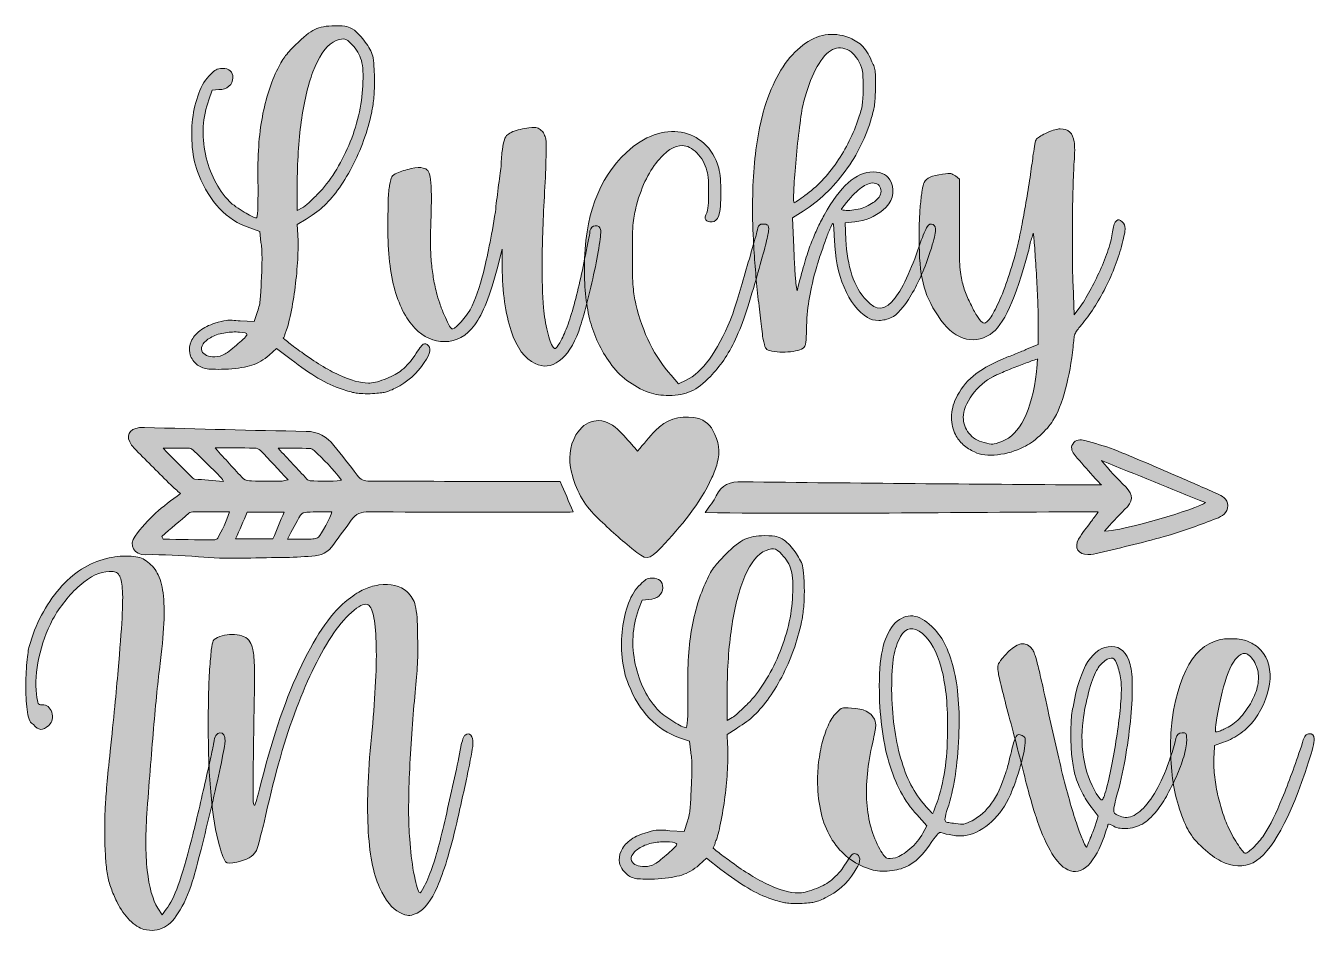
# Model space of a CAD drawing. Header units: inches. Extents: x 143 to 937, y -819 to -262.
import ezdxf

# ---------------------------------------------------------------- set-up
doc = ezdxf.new("R2010")
doc.units = ezdxf.units.IN
doc.header["$MEASUREMENT"] = 0
doc.layers.add('Layer 1', color=7, linetype='Continuous')

# ---------------------------------------------------------------- blocks, each defined once
blk = doc.blocks.new('block 3')
at = {"layer": 'Layer 1', "true_color": 0xffffff}
h = blk.add_hatch(color=7, dxfattribs=at)
h.dxf.hatch_style = 2
edge = h.paths.add_edge_path()
edge.add_spline(control_points=[(390.49, -457.68), (393.25, -459.52), (392.67, -463.19), (388.77, -468.7), (384.4, -475.59), (378.43, -480.88), (370.85, -484.55), (368.09, -485.93), (365.86, -486.79), (364.13, -487.13), (362.41, -487.48), (359.48, -487.77), (355.35, -488), (350.98, -488), (347.88, -487.83), (346.04, -487.48), (344.2, -487.13), (341.56, -486.39), (338.12, -485.24), (333.3, -483.64), (328.35, -481.34), (323.3, -478.35), (318.25, -475.37), (312.73, -471.58), (306.76, -466.98), (306.76, -466.98), (297.81, -460.09), (297.81, -460.09), (297.81, -460.09), (293.33, -464.22), (293.33, -464.22), (289.88, -467.21), (286.32, -469.28), (282.64, -470.43), (278.97, -471.58), (274.14, -472.38), (268.17, -472.84), (261.97, -473.07), (257.61, -473.01), (255.08, -472.67), (252.55, -472.32), (250.37, -471.34), (248.53, -469.74), (246.24, -467.67), (244.86, -465.43), (244.4, -463.02), (243.94, -460.61), (244.23, -458.19), (245.26, -455.78), (246.29, -453.37), (248.07, -451.19), (250.6, -449.23), (253.13, -447.29), (256.23, -445.74), (259.9, -444.59), (262.66, -443.67), (265.01, -443.09), (266.97, -442.86), (268.92, -442.64), (271.73, -442.75), (275.41, -443.2), (275.41, -443.2), (284.02, -443.55), (284.02, -443.55), (284.02, -443.55), (286.09, -437.35), (286.09, -437.35), (287.01, -434.82), (287.58, -432.18), (287.81, -429.42), (288.04, -426.67), (288.27, -422.42), (288.5, -416.68), (288.73, -412.54), (288.85, -408.35), (288.85, -404.1), (288.85, -399.85), (288.62, -396.81), (288.16, -394.97), (288.16, -394.97), (287.47, -388.08), (287.47, -388.08), (287.47, -388.08), (281.27, -386.01), (281.27, -386.01), (267.02, -380.96), (256.57, -370.05), (249.91, -353.28), (247.84, -348.23), (246.52, -342.65), (245.95, -336.57), (245.37, -330.48), (245.43, -324.62), (246.12, -318.99), (246.81, -313.37), (248.07, -308.08), (249.91, -303.14), (251.75, -298.21), (254.16, -294.36), (257.15, -291.6), (258.53, -290.22), (259.67, -289.25), (260.59, -288.67), (261.51, -288.1), (262.77, -287.81), (264.38, -287.81), (268.74, -287.81), (270.93, -289.77), (270.93, -293.67), (270.93, -295.74), (270.12, -297.46), (268.52, -298.84), (266.91, -300.22), (264.84, -300.9), (262.32, -300.9), (262.32, -300.9), (258.18, -301.25), (258.18, -301.25), (258.18, -301.25), (256.11, -307.11), (256.11, -307.11), (252.21, -317.91), (251.52, -329.1), (254.05, -340.7), (256.57, -352.3), (261.51, -362.01), (268.86, -369.82), (269.78, -370.74), (271.1, -371.77), (272.83, -372.92), (274.55, -374.07), (276.21, -375.16), (277.82, -376.19), (279.43, -377.22), (280.92, -378.09), (282.3, -378.77), (283.68, -379.46), (284.71, -379.81), (285.4, -379.81), (286.09, -379.81), (286.44, -373.38), (286.44, -360.51), (285.97, -344.66), (286.72, -331.05), (288.67, -319.68), (290.62, -308.31), (293.67, -298.27), (297.81, -289.53), (299.64, -285.63), (301.31, -282.7), (302.8, -280.75), (304.29, -278.8), (306.53, -276.33), (309.52, -273.34), (314.34, -268.52), (318.31, -265.36), (321.41, -263.87), (324.51, -262.37), (328.58, -261.63), (333.64, -261.63), (337.31, -261.63), (339.78, -261.8), (341.05, -262.14), (342.31, -262.49), (343.86, -263.23), (345.7, -264.38), (347.99, -266.22), (350.23, -268.63), (352.42, -271.62), (354.6, -274.61), (356.15, -277.47), (357.07, -280.23), (357.3, -281.61), (357.53, -283.8), (357.76, -286.78), (357.98, -289.77), (358.1, -292.98), (358.1, -296.42), (358.1, -299.87), (357.93, -303.26), (357.59, -306.59), (357.24, -309.92), (356.84, -312.62), (356.38, -314.69), (353.85, -326.63), (349.77, -337.95), (344.15, -348.62), (338.52, -359.31), (332.49, -367.52), (326.06, -373.26), (324.91, -374.41), (323.3, -375.67), (321.23, -377.05), (319.17, -378.43), (317.45, -379.58), (316.07, -380.5), (316.07, -380.5), (310.55, -383.94), (310.55, -383.94), (310.55, -383.94), (310.9, -390.15), (310.9, -390.15), (311.12, -393.59), (311.12, -398.02), (310.9, -403.41), (310.67, -408.81), (310.21, -414.38), (309.52, -420.12), (308.83, -425.87), (307.97, -431.38), (306.94, -436.66), (305.9, -441.95), (304.92, -445.96), (304.01, -448.72), (303.54, -449.41), (303.26, -450.1), (303.15, -450.79), (303.03, -451.47), (302.86, -452.05), (302.63, -452.51), (302.4, -453.2), (302.17, -453.66), (301.94, -453.89), (303.09, -454.81), (304.23, -455.73), (305.39, -456.64), (307.68, -458.49), (310.32, -460.43), (313.31, -462.5), (321.35, -468.48), (328.99, -473.13), (336.22, -476.46), (343.46, -479.79), (349.49, -481.45), (354.31, -481.45), (356.84, -481.45), (360.11, -480.71), (364.13, -479.21), (368.15, -477.72), (371.42, -476.06), (373.95, -474.22), (375.33, -473.07), (376.76, -471.75), (378.26, -470.25), (379.75, -468.76), (380.96, -467.32), (381.88, -465.95), (384.63, -461.58), (386.47, -458.94), (387.39, -458.02), (388.3, -457.1), (389.34, -456.99), (390.49, -457.68)], knot_values=[0, 0, 0, 0, 1, 1, 1, 2, 2, 2, 3, 3, 3, 4, 4, 4, 5, 5, 5, 6, 6, 6, 7, 7, 7, 8, 8, 8, 9, 9, 9, 10, 10, 10, 11, 11, 11, 12, 12, 12, 13, 13, 13, 14, 14, 14, 15, 15, 15, 16, 16, 16, 17, 17, 17, 18, 18, 18, 19, 19, 19, 20, 20, 20, 21, 21, 21, 22, 22, 22, 23, 23, 23, 24, 24, 24, 25, 25, 25, 26, 26, 26, 27, 27, 27, 28, 28, 28, 29, 29, 29, 30, 30, 30, 31, 31, 31, 32, 32, 32, 33, 33, 33, 34, 34, 34, 35, 35, 35, 36, 36, 36, 37, 37, 37, 38, 38, 38, 39, 39, 39, 40, 40, 40, 41, 41, 41, 42, 42, 42, 43, 43, 43, 44, 44, 44, 45, 45, 45, 46, 46, 46, 47, 47, 47, 48, 48, 48, 49, 49, 49, 50, 50, 50, 51, 51, 51, 52, 52, 52, 53, 53, 53, 54, 54, 54, 55, 55, 55, 56, 56, 56, 57, 57, 57, 58, 58, 58, 59, 59, 59, 60, 60, 60, 61, 61, 61, 62, 62, 62, 63, 63, 63, 64, 64, 64, 65, 65, 65, 66, 66, 66, 67, 67, 67, 68, 68, 68, 69, 69, 69, 70, 70, 70, 71, 71, 71, 72, 72, 72, 73, 73, 73, 74, 74, 74, 75, 75, 75, 76, 76, 76, 77, 77, 77, 78, 78, 78, 79, 79, 79, 80, 80, 80, 81, 81, 81, 82, 82, 82, 83, 83, 83, 84, 84, 84, 84], degree=3, periodic=1)
edge = h.paths.add_edge_path()
edge.add_spline(control_points=[(266.11, -463.53), (267.02, -463.08), (268.23, -462.22), (269.72, -460.95), (271.22, -459.69), (272.71, -458.43), (274.2, -457.16), (275.69, -455.9), (276.96, -454.75), (277.99, -453.71), (279.03, -452.68), (279.54, -451.94), (279.54, -451.47), (279.54, -450.79), (278.05, -450.33), (275.06, -450.1), (272.08, -449.87), (269.21, -449.98), (266.45, -450.44), (263.23, -450.91), (260.42, -451.77), (258.01, -453.02), (255.6, -454.29), (253.82, -455.73), (252.67, -457.33), (251.52, -458.94), (251.23, -460.38), (251.81, -461.64), (252.38, -462.91), (253.36, -463.82), (254.74, -464.4), (256.11, -464.97), (257.84, -465.26), (259.9, -465.26), (261.97, -465.26), (264.04, -464.69), (266.11, -463.53)], knot_values=[0, 0, 0, 0, 1, 1, 1, 2, 2, 2, 3, 3, 3, 4, 4, 4, 5, 5, 5, 6, 6, 6, 7, 7, 7, 8, 8, 8, 9, 9, 9, 10, 10, 10, 11, 11, 11, 12, 12, 12, 12], degree=3, periodic=1)
edge = h.paths.add_edge_path()
edge.add_spline(control_points=[(310.55, -375.33), (310.55, -375.33), (313.66, -373.61), (313.66, -373.61), (314.57, -373.15), (315.95, -372.06), (317.79, -370.33), (319.63, -368.61), (321.46, -366.83), (323.3, -364.99), (326.97, -361.32), (330.42, -356.89), (333.64, -351.73), (336.85, -346.56), (339.72, -341.05), (342.25, -335.19), (344.78, -329.33), (346.79, -323.25), (348.28, -316.93), (349.77, -310.61), (350.64, -304.47), (350.87, -298.49), (351.32, -291.83), (351.04, -286.66), (350.01, -282.99), (348.97, -279.32), (347.08, -276.1), (344.32, -273.34), (342.48, -271.05), (340.76, -269.84), (339.15, -269.72), (337.54, -269.61), (335.36, -270.24), (332.61, -271.62), (327.78, -274.61), (323.65, -280.69), (320.2, -289.88), (316.98, -298.61), (314.57, -308.89), (312.97, -320.72), (311.36, -332.55), (310.55, -345.7), (310.55, -360.17), (310.55, -360.17), (310.55, -375.33), (310.55, -375.33)], knot_values=[0, 0, 0, 0, 1, 1, 1, 2, 2, 2, 3, 3, 3, 4, 4, 4, 5, 5, 5, 6, 6, 6, 7, 7, 7, 8, 8, 8, 9, 9, 9, 10, 10, 10, 11, 11, 11, 12, 12, 12, 13, 13, 13, 14, 14, 14, 15, 15, 15, 15], degree=3, periodic=1)
h = blk.add_hatch(color=7, dxfattribs=at)
h.dxf.hatch_style = 2
edge = h.paths.add_edge_path()
edge.add_spline(control_points=[(701.96, -383.94), (703.1, -384.41), (703.56, -385.84), (703.34, -388.25), (703.1, -390.66), (702.07, -394.74), (700.23, -400.48), (697.01, -410.59), (693.11, -419.49), (688.52, -427.18), (683.92, -434.88), (679.79, -439.53), (676.12, -441.14), (673.82, -442.29), (671.29, -442.86), (668.53, -442.86), (665.78, -442.86), (663.48, -442.29), (661.64, -441.14), (655.67, -437.47), (650.84, -431.26), (647.17, -422.53), (643.5, -413.81), (641.54, -404.05), (641.31, -393.24), (641.08, -390.26), (640.91, -387.79), (640.8, -385.84), (640.68, -383.89), (640.51, -383.03), (640.28, -383.25), (639.82, -383.72), (639.19, -384.86), (638.39, -386.7), (637.58, -388.54), (636.72, -390.78), (635.8, -393.42), (634.88, -396.06), (633.91, -398.88), (632.87, -401.86), (631.84, -404.85), (630.98, -407.49), (630.29, -409.78), (628.22, -417.14), (626.73, -423.45), (625.81, -428.74), (624.89, -434.02), (624.31, -439.88), (624.09, -446.31), (624.09, -449.53), (623.97, -452.34), (623.74, -454.75), (623.51, -457.16), (623.28, -458.49), (623.05, -458.71), (622.59, -459.63), (621.56, -460.38), (619.95, -460.95), (618.34, -461.53), (616.45, -461.93), (614.27, -462.16), (612.08, -462.39), (609.84, -462.45), (607.55, -462.33), (605.25, -462.22), (603.18, -461.93), (601.35, -461.47), (599.97, -461.01), (599.11, -460.43), (598.76, -459.74), (598.42, -459.05), (597.9, -457.1), (597.21, -453.89), (596.75, -450.44), (596.23, -446.31), (595.66, -441.48), (595.09, -436.66), (594.51, -431.55), (593.94, -426.15), (593.37, -420.76), (592.85, -415.24), (592.39, -409.61), (591.93, -403.99), (591.59, -398.53), (591.35, -393.24), (590.44, -376.48), (590.66, -360.74), (592.04, -346.04), (593.42, -331.34), (595.83, -318.94), (599.28, -308.83), (604.33, -293.67), (611.28, -282.36), (620.12, -274.89), (628.96, -267.43), (638.33, -265.19), (648.21, -268.17), (651.65, -269.32), (654.58, -270.87), (656.99, -272.82), (659.4, -274.78), (661.53, -277.71), (663.37, -281.61), (664.06, -283.22), (664.63, -284.48), (665.09, -285.4), (665.55, -286.32), (665.89, -287.35), (666.12, -288.5), (666.35, -289.65), (666.47, -291.03), (666.47, -292.64), (666.47, -294.25), (666.47, -296.42), (666.47, -299.18), (666.47, -303.78), (666.29, -307.34), (665.95, -309.86), (665.6, -312.39), (664.96, -315.15), (664.04, -318.13), (660.8, -329.85), (655.42, -340.82), (647.9, -351.04), (640.39, -361.26), (631.77, -369.47), (622.06, -375.67), (622.06, -375.67), (615.47, -379.81), (615.47, -379.81), (615.47, -379.81), (616.16, -398.07), (616.16, -398.07), (616.39, -402.89), (616.62, -407.49), (616.85, -411.85), (617.08, -416.22), (617.31, -418.97), (617.54, -420.12), (617.54, -420.12), (618.23, -424.6), (618.23, -424.6), (618.23, -424.6), (619.29, -420.12), (619.29, -420.12), (620.91, -414.38), (622.3, -409.5), (623.46, -405.48), (624.62, -401.46), (625.84, -397.9), (627.12, -394.79), (628.4, -391.7), (629.62, -388.82), (630.78, -386.18), (631.94, -383.54), (633.34, -380.84), (634.96, -378.09), (644.48, -360.4), (654.52, -351.55), (665.09, -351.55), (670.6, -351.55), (674.27, -353.62), (676.12, -357.76), (678.64, -364.42), (676.92, -370.16), (670.95, -374.98), (666.12, -379.12), (660.38, -381.53), (653.72, -382.22), (653.72, -382.22), (647.86, -382.91), (647.86, -382.91), (647.86, -382.91), (648.21, -393.24), (648.21, -393.24), (648.66, -401.29), (649.93, -408.53), (652, -414.95), (654.06, -421.39), (657.05, -426.56), (660.96, -430.46), (666.93, -437.35), (672.78, -436.89), (678.53, -429.08), (681.05, -425.87), (683.75, -421.04), (686.62, -414.61), (689.49, -408.18), (691.96, -401.75), (694.03, -395.31), (695.87, -390.26), (697.31, -386.93), (698.34, -385.32), (699.37, -383.72), (700.58, -383.25), (701.96, -383.94)], knot_values=[0, 0, 0, 0, 1, 1, 1, 2, 2, 2, 3, 3, 3, 4, 4, 4, 5, 5, 5, 6, 6, 6, 7, 7, 7, 8, 8, 8, 9, 9, 9, 10, 10, 10, 11, 11, 11, 12, 12, 12, 13, 13, 13, 14, 14, 14, 15, 15, 15, 16, 16, 16, 17, 17, 17, 18, 18, 18, 19, 19, 19, 20, 20, 20, 21, 21, 21, 22, 22, 22, 23, 23, 23, 24, 24, 24, 25, 25, 25, 26, 26, 26, 27, 27, 27, 28, 28, 28, 29, 29, 29, 30, 30, 30, 31, 31, 31, 32, 32, 32, 33, 33, 33, 34, 34, 34, 35, 35, 35, 36, 36, 36, 37, 37, 37, 38, 38, 38, 39, 39, 39, 40, 40, 40, 41, 41, 41, 42, 42, 42, 43, 43, 43, 44, 44, 44, 45, 45, 45, 46, 46, 46, 47, 47, 47, 48, 48, 48, 49, 49, 49, 50, 50, 50, 51, 51, 51, 52, 52, 52, 53, 53, 53, 54, 54, 54, 55, 55, 55, 56, 56, 56, 57, 57, 57, 58, 58, 58, 59, 59, 59, 60, 60, 60, 61, 61, 61, 62, 62, 62, 63, 63, 63, 64, 64, 64, 65, 65, 65, 65], degree=3, periodic=1)
edge = h.paths.add_edge_path()
edge.add_spline(control_points=[(621.68, -310.9), (620.99, -314.57), (620.24, -319.74), (619.44, -326.4), (618.63, -333.07), (617.94, -339.67), (617.37, -346.22), (616.79, -352.76), (616.39, -358.44), (616.16, -363.27), (615.93, -368.09), (616.04, -370.5), (616.51, -370.5), (616.73, -370.5), (617.48, -370.05), (618.75, -369.13), (620.01, -368.21), (621.44, -367.18), (623.05, -366.03), (630.4, -360.74), (636.95, -353.91), (642.69, -345.53), (648.43, -337.14), (652.91, -328.12), (656.13, -318.48), (657.28, -315.26), (658.03, -312.45), (658.37, -310.03), (658.72, -307.62), (658.89, -304.12), (658.89, -299.53), (658.89, -294.7), (658.77, -291.49), (658.54, -289.88), (658.31, -288.28), (657.62, -286.32), (656.48, -284.02), (654.18, -279.66), (651.25, -276.9), (647.69, -275.75), (644.12, -274.61), (640.74, -275.3), (637.52, -277.82), (634.31, -280.58), (631.32, -284.88), (628.57, -290.74), (625.81, -296.6), (623.51, -303.32), (621.68, -310.9)], knot_values=[0, 0, 0, 0, 1, 1, 1, 2, 2, 2, 3, 3, 3, 4, 4, 4, 5, 5, 5, 6, 6, 6, 7, 7, 7, 8, 8, 8, 9, 9, 9, 10, 10, 10, 11, 11, 11, 12, 12, 12, 13, 13, 13, 14, 14, 14, 15, 15, 15, 16, 16, 16, 16], degree=3, periodic=1)
edge = h.paths.add_edge_path()
edge.add_spline(control_points=[(645.79, -373.95), (645.33, -374.41), (645.62, -374.76), (646.66, -374.98), (647.69, -375.22), (649.01, -375.27), (650.62, -375.16), (652.22, -375.04), (653.94, -374.81), (655.79, -374.47), (657.62, -374.12), (659.11, -373.61), (660.26, -372.92), (661.41, -372.46), (662.68, -371.83), (664.06, -371.02), (665.43, -370.22), (666.47, -369.47), (667.16, -368.78), (669.68, -366.49), (670.48, -364.08), (669.57, -361.55), (668.65, -359.02), (666.69, -357.99), (663.71, -358.44), (661.18, -358.91), (658.54, -360.34), (655.79, -362.75), (653.03, -365.16), (649.7, -368.9), (645.79, -373.95)], knot_values=[0, 0, 0, 0, 1, 1, 1, 2, 2, 2, 3, 3, 3, 4, 4, 4, 5, 5, 5, 6, 6, 6, 7, 7, 7, 8, 8, 8, 9, 9, 9, 10, 10, 10, 10], degree=3, periodic=1)
h = blk.add_hatch(color=7, dxfattribs=at)
h.dxf.hatch_style = 2
edge = h.paths.add_edge_path()
edge.add_spline(control_points=[(490.75, -387.73), (491.21, -385.9), (492.3, -384.86), (494.03, -384.63), (495.75, -384.41), (496.84, -385.21), (497.3, -387.04), (497.53, -387.96), (497.24, -391.12), (496.44, -396.52), (495.63, -401.92), (494.48, -408.01), (492.99, -414.78), (491.5, -421.56), (489.89, -428.22), (488.17, -434.77), (486.44, -441.31), (485.01, -446.19), (483.86, -449.41), (480.64, -458.14), (476.62, -464.28), (471.8, -467.84), (466.98, -471.4), (462.03, -471.92), (456.99, -469.39), (450.55, -466.41), (445.62, -459.69), (442.17, -449.23), (438.72, -438.79), (436.88, -425.63), (436.66, -409.78), (436.66, -409.78), (436.66, -399.1), (436.66, -399.1), (436.66, -399.1), (433.56, -411.16), (433.56, -411.16), (429.42, -427.24), (424.82, -438.73), (419.77, -445.62), (414.72, -452.51), (408.52, -455.95), (401.17, -455.95), (394.5, -455.95), (388.42, -453.2), (382.91, -447.68), (377.16, -441.48), (372.92, -433.04), (370.16, -422.36), (367.4, -411.68), (366.14, -398.42), (366.37, -382.56), (366.37, -377.97), (366.43, -373.49), (366.54, -369.13), (366.66, -364.76), (366.94, -361.67), (367.4, -359.82), (367.86, -357.07), (368.32, -355.29), (368.78, -354.48), (369.24, -353.68), (370.27, -352.93), (371.88, -352.24), (374.41, -351.1), (377.33, -350.18), (380.67, -349.49), (383.99, -348.8), (386.47, -348.68), (388.07, -349.14), (389.22, -349.37), (390.14, -349.89), (390.83, -350.69), (391.52, -351.5), (392.04, -352.93), (392.38, -355), (392.73, -357.07), (392.95, -360), (393.07, -363.79), (393.18, -367.58), (393.12, -372.69), (392.9, -379.12), (392.67, -385.09), (392.55, -390.26), (392.55, -394.62), (392.55, -398.99), (392.73, -402.95), (393.07, -406.51), (393.42, -410.08), (393.81, -413.35), (394.28, -416.33), (394.73, -419.32), (395.42, -422.53), (396.34, -425.98), (396.8, -427.82), (397.43, -429.94), (398.24, -432.35), (399.04, -434.77), (399.96, -437.12), (401, -439.41), (402.03, -441.71), (402.95, -443.67), (403.75, -445.27), (404.55, -446.88), (405.18, -447.8), (405.65, -448.03), (406.34, -448.49), (407.94, -447.4), (410.47, -444.76), (413, -442.12), (415.18, -439.3), (417.02, -436.32), (420, -430.35), (422.7, -422.71), (425.11, -413.4), (427.53, -404.1), (429.99, -391.64), (432.52, -376.02), (432.98, -371.66), (433.56, -366.77), (434.25, -361.37), (434.93, -355.98), (435.51, -351.55), (435.97, -348.11), (436.19, -343.75), (436.48, -340.3), (436.83, -337.77), (437.17, -335.25), (437.57, -333.24), (438.04, -331.74), (438.49, -330.25), (439.12, -329.22), (439.93, -328.64), (440.73, -328.07), (441.83, -327.44), (443.2, -326.75), (444.35, -326.29), (445.9, -325.83), (447.86, -325.37), (449.8, -324.91), (451.59, -324.56), (453.2, -324.33), (455.72, -324.11), (457.39, -324.11), (458.19, -324.33), (458.99, -324.56), (459.86, -325.14), (460.78, -326.06), (461.47, -326.52), (462.03, -327.26), (462.5, -328.3), (462.96, -329.33), (463.3, -330.31), (463.53, -331.23), (463.76, -332.15), (463.82, -335.76), (463.71, -342.08), (463.59, -348.4), (463.3, -355.58), (462.84, -363.61), (461.92, -380.15), (461.41, -394.28), (461.29, -405.99), (461.17, -417.71), (461.47, -427.36), (462.15, -434.94), (462.61, -440.22), (463.41, -445.16), (464.57, -449.75), (465.71, -454.35), (466.86, -457.56), (468.01, -459.4), (468.7, -460.09), (469.22, -460.32), (469.56, -460.09), (469.91, -459.86), (470.77, -458.71), (472.14, -456.64), (473.29, -454.81), (474.61, -451.99), (476.11, -448.2), (477.6, -444.41), (479.04, -440.05), (480.41, -435.11), (481.79, -430.17), (483.17, -424.72), (484.55, -418.74), (485.93, -412.77), (487.19, -406.68), (488.34, -400.48), (489.03, -397.5), (489.6, -394.74), (490.06, -392.21), (490.52, -389.69), (490.75, -388.2), (490.75, -387.73)], knot_values=[0, 0, 0, 0, 1, 1, 1, 2, 2, 2, 3, 3, 3, 4, 4, 4, 5, 5, 5, 6, 6, 6, 7, 7, 7, 8, 8, 8, 9, 9, 9, 10, 10, 10, 11, 11, 11, 12, 12, 12, 13, 13, 13, 14, 14, 14, 15, 15, 15, 16, 16, 16, 17, 17, 17, 18, 18, 18, 19, 19, 19, 20, 20, 20, 21, 21, 21, 22, 22, 22, 23, 23, 23, 24, 24, 24, 25, 25, 25, 26, 26, 26, 27, 27, 27, 28, 28, 28, 29, 29, 29, 30, 30, 30, 31, 31, 31, 32, 32, 32, 33, 33, 33, 34, 34, 34, 35, 35, 35, 36, 36, 36, 37, 37, 37, 38, 38, 38, 39, 39, 39, 40, 40, 40, 41, 41, 41, 42, 42, 42, 43, 43, 43, 44, 44, 44, 45, 45, 45, 46, 46, 46, 47, 47, 47, 48, 48, 48, 49, 49, 49, 50, 50, 50, 51, 51, 51, 52, 52, 52, 53, 53, 53, 54, 54, 54, 55, 55, 55, 56, 56, 56, 57, 57, 57, 58, 58, 58, 59, 59, 59, 60, 60, 60, 61, 61, 61, 62, 62, 62, 63, 63, 63, 64, 64, 64, 65, 65, 65, 65], degree=3, periodic=1)
h = blk.add_hatch(color=7, dxfattribs=at)
h.dxf.hatch_style = 2
edge = h.paths.add_edge_path()
edge.add_spline(control_points=[(818.41, -382.22), (819.56, -383.37), (820.13, -384.75), (820.13, -386.36), (820.13, -387.96), (819.56, -391.06), (818.41, -395.66), (816.11, -404.61), (812.67, -413.63), (808.07, -422.71), (803.48, -431.78), (798.54, -439.41), (793.26, -445.62), (792.11, -446.99), (791.25, -448.09), (790.68, -448.89), (790.1, -449.7), (789.64, -450.5), (789.3, -451.3), (788.95, -452.11), (788.72, -453.14), (788.61, -454.4), (788.49, -455.67), (788.32, -457.33), (788.09, -459.4), (787.17, -468.13), (785.62, -476.69), (783.44, -485.07), (781.25, -493.46), (778.67, -499.94), (775.69, -504.54), (773.85, -507.52), (771.15, -510.62), (767.59, -513.84), (764.03, -517.05), (760.75, -519.35), (757.77, -520.73), (752.71, -523.26), (747.32, -524.87), (741.58, -525.55), (735.83, -526.24), (731.12, -525.67), (727.45, -523.83), (724.92, -522.68), (722.63, -521.19), (720.56, -519.35), (718.49, -517.51), (716.88, -515.44), (715.73, -513.15), (714.13, -510.16), (713.32, -506.6), (713.32, -502.47), (713.32, -498.33), (714.24, -494.43), (716.08, -490.76), (718.6, -485.47), (722.11, -480.94), (726.59, -477.14), (731.07, -473.35), (737.1, -469.85), (744.68, -466.64), (746.97, -465.72), (749.61, -464.69), (752.6, -463.53), (755.58, -462.39), (758, -461.35), (759.84, -460.43), (759.84, -460.43), (766.73, -457.68), (766.73, -457.68), (766.73, -457.68), (766.73, -442.86), (766.73, -442.86), (766.73, -440.11), (766.61, -436.03), (766.38, -430.63), (766.15, -425.23), (765.87, -419.72), (765.52, -414.09), (765.18, -408.47), (764.83, -403.24), (764.49, -398.42), (764.14, -393.59), (763.85, -390.49), (763.63, -389.11), (763.4, -390.26), (763.05, -391.41), (762.59, -392.55), (762.13, -393.71), (761.79, -394.97), (761.56, -396.35), (761.33, -397.72), (760.98, -399.22), (760.53, -400.82), (752.95, -429.54), (745.14, -446.43), (737.1, -451.47), (731.58, -454.92), (726.01, -455.67), (720.39, -453.71), (714.75, -451.77), (709.65, -447.23), (705.05, -440.11), (700.46, -433.44), (697.35, -426.67), (695.75, -419.78), (694.15, -412.88), (693.34, -403.93), (693.34, -392.9), (693.34, -389.23), (693.4, -385.49), (693.51, -381.7), (693.63, -377.91), (693.86, -374.41), (694.2, -371.19), (694.54, -367.98), (694.89, -365.22), (695.23, -362.92), (695.58, -360.63), (695.98, -359.02), (696.44, -358.1), (697.59, -355.34), (701.38, -353.62), (707.81, -352.93), (710.33, -352.47), (712, -352.36), (712.81, -352.59), (713.61, -352.82), (714.58, -353.28), (715.73, -353.97), (715.73, -353.97), (718.15, -356.03), (718.15, -356.03), (718.15, -356.03), (718.15, -384.63), (718.15, -384.63), (718.15, -391.3), (718.15, -396.58), (718.15, -400.48), (718.15, -404.39), (718.26, -407.54), (718.49, -409.96), (718.72, -412.37), (718.95, -414.32), (719.18, -415.81), (719.41, -417.31), (719.75, -418.86), (720.21, -420.47), (720.9, -423.22), (721.88, -425.98), (723.14, -428.74), (724.4, -431.49), (725.67, -434.08), (726.93, -436.49), (728.19, -438.9), (729.4, -440.85), (730.55, -442.35), (731.7, -443.84), (732.62, -444.59), (733.31, -444.59), (734.45, -444.59), (735.89, -443.26), (737.61, -440.62), (739.34, -437.98), (741.17, -434.42), (743.13, -429.94), (745.08, -425.46), (747.03, -420.24), (748.98, -414.26), (750.93, -408.29), (752.71, -401.98), (754.33, -395.31), (755.01, -392.33), (755.82, -388.42), (756.74, -383.6), (757.65, -378.77), (758.57, -373.72), (759.49, -368.44), (760.41, -363.16), (761.22, -358.05), (761.9, -353.1), (762.59, -348.17), (763.16, -343.98), (763.63, -340.53), (764.09, -338.24), (764.43, -336.22), (764.66, -334.5), (764.89, -332.78), (765.23, -331.69), (765.69, -331.23), (766.84, -330.08), (769.08, -328.76), (772.41, -327.26), (775.74, -325.77), (778.33, -325.02), (780.17, -325.02), (785.22, -325.02), (788.09, -327.67), (788.78, -332.95), (789.01, -334.1), (789.12, -335.82), (789.12, -338.12), (789.12, -340.41), (789.01, -342.83), (788.78, -345.35), (788.55, -349.49), (788.32, -354.89), (788.09, -361.55), (787.86, -368.21), (787.75, -375.22), (787.75, -382.56), (787.75, -389.92), (787.75, -397.03), (787.75, -403.93), (787.75, -410.82), (787.86, -416.56), (788.09, -421.15), (788.09, -421.15), (788.78, -439.41), (788.78, -439.41), (788.78, -439.41), (792.91, -433.9), (792.91, -433.9), (794.98, -430.92), (797.1, -427.36), (799.29, -423.22), (801.47, -419.09), (803.54, -414.84), (805.49, -410.47), (807.44, -406.11), (809.05, -401.86), (810.31, -397.72), (811.57, -393.59), (812.32, -390.15), (812.55, -387.39), (813.01, -384.41), (813.76, -382.45), (814.79, -381.53), (815.83, -380.61), (817.03, -380.84), (818.41, -382.22)], knot_values=[0, 0, 0, 0, 1, 1, 1, 2, 2, 2, 3, 3, 3, 4, 4, 4, 5, 5, 5, 6, 6, 6, 7, 7, 7, 8, 8, 8, 9, 9, 9, 10, 10, 10, 11, 11, 11, 12, 12, 12, 13, 13, 13, 14, 14, 14, 15, 15, 15, 16, 16, 16, 17, 17, 17, 18, 18, 18, 19, 19, 19, 20, 20, 20, 21, 21, 21, 22, 22, 22, 23, 23, 23, 24, 24, 24, 25, 25, 25, 26, 26, 26, 27, 27, 27, 28, 28, 28, 29, 29, 29, 30, 30, 30, 31, 31, 31, 32, 32, 32, 33, 33, 33, 34, 34, 34, 35, 35, 35, 36, 36, 36, 37, 37, 37, 38, 38, 38, 39, 39, 39, 40, 40, 40, 41, 41, 41, 42, 42, 42, 43, 43, 43, 44, 44, 44, 45, 45, 45, 46, 46, 46, 47, 47, 47, 48, 48, 48, 49, 49, 49, 50, 50, 50, 51, 51, 51, 52, 52, 52, 53, 53, 53, 54, 54, 54, 55, 55, 55, 56, 56, 56, 57, 57, 57, 58, 58, 58, 59, 59, 59, 60, 60, 60, 61, 61, 61, 62, 62, 62, 63, 63, 63, 64, 64, 64, 65, 65, 65, 66, 66, 66, 67, 67, 67, 68, 68, 68, 69, 69, 69, 70, 70, 70, 71, 71, 71, 72, 72, 72, 73, 73, 73, 74, 74, 74, 75, 75, 75, 76, 76, 76, 77, 77, 77, 78, 78, 78, 79, 79, 79, 80, 80, 80, 80], degree=3, periodic=1)
edge = h.paths.add_edge_path()
edge.add_spline(control_points=[(765.69, -474.56), (765.69, -473.41), (765.75, -472.38), (765.87, -471.46), (765.98, -470.54), (766.04, -469.74), (766.04, -469.05), (766.04, -468.13), (766.15, -467.32), (766.38, -466.64), (766.15, -466.64), (764.89, -467.04), (762.59, -467.84), (760.3, -468.65), (757.65, -469.62), (754.67, -470.77), (751.68, -471.92), (748.69, -473.13), (745.71, -474.39), (742.72, -475.65), (740.54, -476.63), (739.16, -477.32), (734.11, -479.85), (729.74, -483.64), (726.07, -488.69), (722.39, -493.74), (720.56, -498.33), (720.56, -502.47), (720.56, -506.14), (721.7, -509.41), (724, -512.29), (726.3, -515.16), (729.4, -517.05), (733.31, -517.97), (735.83, -518.66), (737.61, -519.01), (738.65, -519.01), (739.68, -519.01), (741.58, -518.43), (744.33, -517.29), (755.36, -513.15), (762.48, -498.91), (765.69, -474.56)], knot_values=[0, 0, 0, 0, 1, 1, 1, 2, 2, 2, 3, 3, 3, 4, 4, 4, 5, 5, 5, 6, 6, 6, 7, 7, 7, 8, 8, 8, 9, 9, 9, 10, 10, 10, 11, 11, 11, 12, 12, 12, 13, 13, 13, 14, 14, 14, 14], degree=3, periodic=1)
h = blk.add_hatch(color=7, dxfattribs=at)
h.dxf.hatch_style = 2
edge = h.paths.add_edge_path()
edge.add_spline(control_points=[(597.22, -383.6), (598.59, -383.6), (599.57, -383.83), (600.14, -384.29), (600.71, -384.75), (600.89, -385.9), (600.66, -387.73), (600.43, -389.57), (599.8, -392.55), (598.77, -396.69), (597.73, -400.82), (596.18, -406.46), (594.12, -413.57), (591.59, -422.53), (589.23, -430.35), (587.05, -437), (584.87, -443.67), (582.63, -449.47), (580.33, -454.4), (578.03, -459.34), (575.62, -463.65), (573.1, -467.32), (570.57, -471), (567.81, -474.33), (564.83, -477.32), (560.69, -481.68), (556.73, -484.73), (552.94, -486.45), (549.15, -488.17), (544.61, -489.03), (539.33, -489.03), (534.73, -489.03), (530.72, -488.46), (527.27, -487.31), (516.94, -483.4), (508.89, -477.32), (503.15, -469.05), (497.41, -461.01), (493.33, -452.51), (490.92, -443.55), (488.51, -434.59), (487.3, -423.57), (487.3, -410.47), (487.3, -379.24), (495.92, -355.58), (513.15, -339.5), (518.66, -334.44), (524.34, -330.88), (530.2, -328.81), (536.06, -326.75), (541.62, -326.18), (546.91, -327.09), (552.19, -328.01), (556.9, -330.31), (561.04, -333.98), (565.17, -337.66), (568.16, -342.71), (570, -349.14), (570.45, -350.98), (570.8, -353.22), (571.03, -355.86), (571.26, -358.5), (571.38, -361.32), (571.38, -364.3), (571.38, -367.29), (571.26, -370.05), (571.03, -372.57), (570.8, -375.1), (570.45, -377.05), (570, -378.43), (569.08, -380.96), (567.7, -382.22), (565.86, -382.22), (564.02, -382.45), (562.76, -382.05), (562.07, -381.01), (561.38, -379.98), (561.61, -378.55), (562.76, -376.71), (562.99, -376.02), (563.22, -374.52), (563.45, -372.23), (563.68, -369.93), (563.79, -367.4), (563.79, -364.65), (563.79, -361.89), (563.73, -359.25), (563.62, -356.72), (563.5, -354.2), (563.22, -352.24), (562.76, -350.86), (561.61, -346.5), (559.54, -342.83), (556.56, -339.84), (553.57, -336.86), (550.58, -335.36), (547.6, -335.36), (545.07, -335.36), (542.78, -336), (540.71, -337.26), (538.64, -338.52), (536.23, -340.65), (533.47, -343.63), (527.5, -350.3), (522.79, -359.71), (519.35, -371.88), (518.88, -374.18), (518.49, -376.08), (518.14, -377.57), (517.8, -379.06), (517.51, -380.84), (517.28, -382.91), (517.05, -384.98), (516.94, -387.56), (516.94, -390.66), (516.94, -393.76), (516.94, -397.84), (516.94, -402.89), (516.94, -407.49), (516.94, -411.33), (516.94, -414.44), (516.94, -417.54), (517.05, -420.12), (517.28, -422.19), (517.51, -424.26), (517.74, -426.1), (517.97, -427.7), (518.19, -429.31), (518.54, -431.03), (519, -432.87), (521.07, -441.6), (523.94, -449.7), (527.62, -457.16), (531.29, -464.63), (535.65, -471.11), (540.71, -476.63), (540.71, -476.63), (545.19, -481.8), (545.19, -481.8), (545.19, -481.8), (550.01, -479.73), (550.01, -479.73), (559.89, -474.68), (568.96, -462.27), (577.23, -442.52), (577.92, -440.91), (579.07, -437.52), (580.68, -432.35), (582.28, -427.18), (583.95, -421.67), (585.67, -415.81), (587.4, -409.96), (589.06, -404.22), (590.67, -398.58), (592.27, -392.96), (593.43, -388.76), (594.12, -386.01), (594.34, -384.41), (595.38, -383.6), (597.22, -383.6)], knot_values=[0, 0, 0, 0, 1, 1, 1, 2, 2, 2, 3, 3, 3, 4, 4, 4, 5, 5, 5, 6, 6, 6, 7, 7, 7, 8, 8, 8, 9, 9, 9, 10, 10, 10, 11, 11, 11, 12, 12, 12, 13, 13, 13, 14, 14, 14, 15, 15, 15, 16, 16, 16, 17, 17, 17, 18, 18, 18, 19, 19, 19, 20, 20, 20, 21, 21, 21, 22, 22, 22, 23, 23, 23, 24, 24, 24, 25, 25, 25, 26, 26, 26, 27, 27, 27, 28, 28, 28, 29, 29, 29, 30, 30, 30, 31, 31, 31, 32, 32, 32, 33, 33, 33, 34, 34, 34, 35, 35, 35, 36, 36, 36, 37, 37, 37, 38, 38, 38, 39, 39, 39, 40, 40, 40, 41, 41, 41, 42, 42, 42, 43, 43, 43, 44, 44, 44, 45, 45, 45, 46, 46, 46, 47, 47, 47, 48, 48, 48, 49, 49, 49, 50, 50, 50, 51, 51, 51, 52, 52, 52, 53, 53, 53, 53], degree=3, periodic=1)
at = {"layer": 'Layer 1', "lineweight": 0}
for points, knots in [([(390.49, -457.68), (393.25, -459.52), (392.67, -463.19), (388.77, -468.7), (384.4, -475.59), (378.43, -480.88), (370.85, -484.55), (368.09, -485.93), (365.86, -486.79), (364.13, -487.13), (362.41, -487.48), (359.48, -487.77), (355.35, -488), (350.98, -488), (347.88, -487.83), (346.04, -487.48), (344.2, -487.13), (341.56, -486.39), (338.12, -485.24), (333.3, -483.64), (328.35, -481.34), (323.3, -478.35), (318.25, -475.37), (312.73, -471.58), (306.76, -466.98), (306.76, -466.98), (297.81, -460.09), (297.81, -460.09), (297.81, -460.09), (293.33, -464.22), (293.33, -464.22), (289.88, -467.21), (286.32, -469.28), (282.64, -470.43), (278.97, -471.58), (274.14, -472.38), (268.17, -472.84), (261.97, -473.07), (257.61, -473.01), (255.08, -472.67), (252.55, -472.32), (250.37, -471.34), (248.53, -469.74), (246.24, -467.67), (244.86, -465.43), (244.4, -463.02), (243.94, -460.61), (244.23, -458.19), (245.26, -455.78), (246.29, -453.37), (248.07, -451.19), (250.6, -449.23), (253.13, -447.29), (256.23, -445.74), (259.9, -444.59), (262.66, -443.67), (265.01, -443.09), (266.97, -442.86), (268.92, -442.64), (271.73, -442.75), (275.41, -443.2), (275.41, -443.2), (284.02, -443.55), (284.02, -443.55), (284.02, -443.55), (286.09, -437.35), (286.09, -437.35), (287.01, -434.82), (287.58, -432.18), (287.81, -429.42), (288.04, -426.67), (288.27, -422.42), (288.5, -416.68), (288.73, -412.54), (288.85, -408.35), (288.85, -404.1), (288.85, -399.85), (288.62, -396.81), (288.16, -394.97), (288.16, -394.97), (287.47, -388.08), (287.47, -388.08), (287.47, -388.08), (281.27, -386.01), (281.27, -386.01), (267.02, -380.96), (256.57, -370.05), (249.91, -353.28), (247.84, -348.23), (246.52, -342.65), (245.95, -336.57), (245.37, -330.48), (245.43, -324.62), (246.12, -318.99), (246.81, -313.37), (248.07, -308.08), (249.91, -303.14), (251.75, -298.21), (254.16, -294.36), (257.15, -291.6), (258.53, -290.22), (259.67, -289.25), (260.59, -288.67), (261.51, -288.1), (262.77, -287.81), (264.38, -287.81), (268.74, -287.81), (270.93, -289.77), (270.93, -293.67), (270.93, -295.74), (270.12, -297.46), (268.52, -298.84), (266.91, -300.22), (264.84, -300.9), (262.32, -300.9), (262.32, -300.9), (258.18, -301.25), (258.18, -301.25), (258.18, -301.25), (256.11, -307.11), (256.11, -307.11), (252.21, -317.91), (251.52, -329.1), (254.05, -340.7), (256.57, -352.3), (261.51, -362.01), (268.86, -369.82), (269.78, -370.74), (271.1, -371.77), (272.83, -372.92), (274.55, -374.07), (276.21, -375.16), (277.82, -376.19), (279.43, -377.22), (280.92, -378.09), (282.3, -378.77), (283.68, -379.46), (284.71, -379.81), (285.4, -379.81), (286.09, -379.81), (286.44, -373.38), (286.44, -360.51), (285.97, -344.66), (286.72, -331.05), (288.67, -319.68), (290.62, -308.31), (293.67, -298.27), (297.81, -289.53), (299.64, -285.63), (301.31, -282.7), (302.8, -280.75), (304.29, -278.8), (306.53, -276.33), (309.52, -273.34), (314.34, -268.52), (318.31, -265.36), (321.41, -263.87), (324.51, -262.37), (328.58, -261.63), (333.64, -261.63), (337.31, -261.63), (339.78, -261.8), (341.05, -262.14), (342.31, -262.49), (343.86, -263.23), (345.7, -264.38), (347.99, -266.22), (350.23, -268.63), (352.42, -271.62), (354.6, -274.61), (356.15, -277.47), (357.07, -280.23), (357.3, -281.61), (357.53, -283.8), (357.76, -286.78), (357.98, -289.77), (358.1, -292.98), (358.1, -296.42), (358.1, -299.87), (357.93, -303.26), (357.59, -306.59), (357.24, -309.92), (356.84, -312.62), (356.38, -314.69), (353.85, -326.63), (349.77, -337.95), (344.15, -348.62), (338.52, -359.31), (332.49, -367.52), (326.06, -373.26), (324.91, -374.41), (323.3, -375.67), (321.23, -377.05), (319.17, -378.43), (317.45, -379.58), (316.07, -380.5), (316.07, -380.5), (310.55, -383.94), (310.55, -383.94), (310.55, -383.94), (310.9, -390.15), (310.9, -390.15), (311.12, -393.59), (311.12, -398.02), (310.9, -403.41), (310.67, -408.81), (310.21, -414.38), (309.52, -420.12), (308.83, -425.87), (307.97, -431.38), (306.94, -436.66), (305.9, -441.95), (304.92, -445.96), (304.01, -448.72), (303.54, -449.41), (303.26, -450.1), (303.15, -450.79), (303.03, -451.47), (302.86, -452.05), (302.63, -452.51), (302.4, -453.2), (302.17, -453.66), (301.94, -453.89), (303.09, -454.81), (304.23, -455.73), (305.39, -456.64), (307.68, -458.49), (310.32, -460.43), (313.31, -462.5), (321.35, -468.48), (328.99, -473.13), (336.22, -476.46), (343.46, -479.79), (349.49, -481.45), (354.31, -481.45), (356.84, -481.45), (360.11, -480.71), (364.13, -479.21), (368.15, -477.72), (371.42, -476.06), (373.95, -474.22), (375.33, -473.07), (376.76, -471.75), (378.26, -470.25), (379.75, -468.76), (380.96, -467.32), (381.88, -465.95), (384.63, -461.58), (386.47, -458.94), (387.39, -458.02), (388.3, -457.1), (389.34, -456.99), (390.49, -457.68)], [0, 0, 0, 0, 1, 1, 1, 2, 2, 2, 3, 3, 3, 4, 4, 4, 5, 5, 5, 6, 6, 6, 7, 7, 7, 8, 8, 8, 9, 9, 9, 10, 10, 10, 11, 11, 11, 12, 12, 12, 13, 13, 13, 14, 14, 14, 15, 15, 15, 16, 16, 16, 17, 17, 17, 18, 18, 18, 19, 19, 19, 20, 20, 20, 21, 21, 21, 22, 22, 22, 23, 23, 23, 24, 24, 24, 25, 25, 25, 26, 26, 26, 27, 27, 27, 28, 28, 28, 29, 29, 29, 30, 30, 30, 31, 31, 31, 32, 32, 32, 33, 33, 33, 34, 34, 34, 35, 35, 35, 36, 36, 36, 37, 37, 37, 38, 38, 38, 39, 39, 39, 40, 40, 40, 41, 41, 41, 42, 42, 42, 43, 43, 43, 44, 44, 44, 45, 45, 45, 46, 46, 46, 47, 47, 47, 48, 48, 48, 49, 49, 49, 50, 50, 50, 51, 51, 51, 52, 52, 52, 53, 53, 53, 54, 54, 54, 55, 55, 55, 56, 56, 56, 57, 57, 57, 58, 58, 58, 59, 59, 59, 60, 60, 60, 61, 61, 61, 62, 62, 62, 63, 63, 63, 64, 64, 64, 65, 65, 65, 66, 66, 66, 67, 67, 67, 68, 68, 68, 69, 69, 69, 70, 70, 70, 71, 71, 71, 72, 72, 72, 73, 73, 73, 74, 74, 74, 75, 75, 75, 76, 76, 76, 77, 77, 77, 78, 78, 78, 79, 79, 79, 80, 80, 80, 81, 81, 81, 82, 82, 82, 83, 83, 83, 84, 84, 84, 84]), ([(310.55, -375.33), (310.55, -375.33), (313.66, -373.61), (313.66, -373.61), (314.57, -373.15), (315.95, -372.06), (317.79, -370.33), (319.63, -368.61), (321.46, -366.83), (323.3, -364.99), (326.97, -361.32), (330.42, -356.89), (333.64, -351.73), (336.85, -346.56), (339.72, -341.05), (342.25, -335.19), (344.78, -329.33), (346.79, -323.25), (348.28, -316.93), (349.77, -310.61), (350.64, -304.47), (350.87, -298.49), (351.32, -291.83), (351.04, -286.66), (350.01, -282.99), (348.97, -279.32), (347.08, -276.1), (344.32, -273.34), (342.48, -271.05), (340.76, -269.84), (339.15, -269.72), (337.54, -269.61), (335.36, -270.24), (332.61, -271.62), (327.78, -274.61), (323.65, -280.69), (320.2, -289.88), (316.98, -298.61), (314.57, -308.89), (312.97, -320.72), (311.36, -332.55), (310.55, -345.7), (310.55, -360.17), (310.55, -360.17), (310.55, -375.33), (310.55, -375.33)], [0, 0, 0, 0, 1, 1, 1, 2, 2, 2, 3, 3, 3, 4, 4, 4, 5, 5, 5, 6, 6, 6, 7, 7, 7, 8, 8, 8, 9, 9, 9, 10, 10, 10, 11, 11, 11, 12, 12, 12, 13, 13, 13, 14, 14, 14, 15, 15, 15, 15]), ([(701.96, -383.94), (703.1, -384.41), (703.56, -385.84), (703.34, -388.25), (703.1, -390.66), (702.07, -394.74), (700.23, -400.48), (697.01, -410.59), (693.11, -419.49), (688.52, -427.18), (683.92, -434.88), (679.79, -439.53), (676.12, -441.14), (673.82, -442.29), (671.29, -442.86), (668.53, -442.86), (665.78, -442.86), (663.48, -442.29), (661.64, -441.14), (655.67, -437.47), (650.84, -431.26), (647.17, -422.53), (643.5, -413.81), (641.54, -404.05), (641.31, -393.24), (641.08, -390.26), (640.91, -387.79), (640.8, -385.84), (640.68, -383.89), (640.51, -383.03), (640.28, -383.25), (639.82, -383.72), (639.19, -384.86), (638.39, -386.7), (637.58, -388.54), (636.72, -390.78), (635.8, -393.42), (634.88, -396.06), (633.91, -398.88), (632.87, -401.86), (631.84, -404.85), (630.98, -407.49), (630.29, -409.78), (628.22, -417.14), (626.73, -423.45), (625.81, -428.74), (624.89, -434.02), (624.31, -439.88), (624.09, -446.31), (624.09, -449.53), (623.97, -452.34), (623.74, -454.75), (623.51, -457.16), (623.28, -458.49), (623.05, -458.71), (622.59, -459.63), (621.56, -460.38), (619.95, -460.95), (618.34, -461.53), (616.45, -461.93), (614.27, -462.16), (612.08, -462.39), (609.84, -462.45), (607.55, -462.33), (605.25, -462.22), (603.18, -461.93), (601.35, -461.47), (599.97, -461.01), (599.11, -460.43), (598.76, -459.74), (598.42, -459.05), (597.9, -457.1), (597.21, -453.89), (596.75, -450.44), (596.23, -446.31), (595.66, -441.48), (595.09, -436.66), (594.51, -431.55), (593.94, -426.15), (593.37, -420.76), (592.85, -415.24), (592.39, -409.61), (591.93, -403.99), (591.59, -398.53), (591.35, -393.24), (590.44, -376.48), (590.66, -360.74), (592.04, -346.04), (593.42, -331.34), (595.83, -318.94), (599.28, -308.83), (604.33, -293.67), (611.28, -282.36), (620.12, -274.89), (628.96, -267.43), (638.33, -265.19), (648.21, -268.17), (651.65, -269.32), (654.58, -270.87), (656.99, -272.82), (659.4, -274.78), (661.53, -277.71), (663.37, -281.61), (664.06, -283.22), (664.63, -284.48), (665.09, -285.4), (665.55, -286.32), (665.89, -287.35), (666.12, -288.5), (666.35, -289.65), (666.47, -291.03), (666.47, -292.64), (666.47, -294.25), (666.47, -296.42), (666.47, -299.18), (666.47, -303.78), (666.29, -307.34), (665.95, -309.86), (665.6, -312.39), (664.96, -315.15), (664.04, -318.13), (660.8, -329.85), (655.42, -340.82), (647.9, -351.04), (640.39, -361.26), (631.77, -369.47), (622.06, -375.67), (622.06, -375.67), (615.47, -379.81), (615.47, -379.81), (615.47, -379.81), (616.16, -398.07), (616.16, -398.07), (616.39, -402.89), (616.62, -407.49), (616.85, -411.85), (617.08, -416.22), (617.31, -418.97), (617.54, -420.12), (617.54, -420.12), (618.23, -424.6), (618.23, -424.6), (618.23, -424.6), (619.29, -420.12), (619.29, -420.12), (620.91, -414.38), (622.3, -409.5), (623.46, -405.48), (624.62, -401.46), (625.84, -397.9), (627.12, -394.79), (628.4, -391.7), (629.62, -388.82), (630.78, -386.18), (631.94, -383.54), (633.34, -380.84), (634.96, -378.09), (644.48, -360.4), (654.52, -351.55), (665.09, -351.55), (670.6, -351.55), (674.27, -353.62), (676.12, -357.76), (678.64, -364.42), (676.92, -370.16), (670.95, -374.98), (666.12, -379.12), (660.38, -381.53), (653.72, -382.22), (653.72, -382.22), (647.86, -382.91), (647.86, -382.91), (647.86, -382.91), (648.21, -393.24), (648.21, -393.24), (648.66, -401.29), (649.93, -408.53), (652, -414.95), (654.06, -421.39), (657.05, -426.56), (660.96, -430.46), (666.93, -437.35), (672.78, -436.89), (678.53, -429.08), (681.05, -425.87), (683.75, -421.04), (686.62, -414.61), (689.49, -408.18), (691.96, -401.75), (694.03, -395.31), (695.87, -390.26), (697.31, -386.93), (698.34, -385.32), (699.37, -383.72), (700.58, -383.25), (701.96, -383.94)], [0, 0, 0, 0, 1, 1, 1, 2, 2, 2, 3, 3, 3, 4, 4, 4, 5, 5, 5, 6, 6, 6, 7, 7, 7, 8, 8, 8, 9, 9, 9, 10, 10, 10, 11, 11, 11, 12, 12, 12, 13, 13, 13, 14, 14, 14, 15, 15, 15, 16, 16, 16, 17, 17, 17, 18, 18, 18, 19, 19, 19, 20, 20, 20, 21, 21, 21, 22, 22, 22, 23, 23, 23, 24, 24, 24, 25, 25, 25, 26, 26, 26, 27, 27, 27, 28, 28, 28, 29, 29, 29, 30, 30, 30, 31, 31, 31, 32, 32, 32, 33, 33, 33, 34, 34, 34, 35, 35, 35, 36, 36, 36, 37, 37, 37, 38, 38, 38, 39, 39, 39, 40, 40, 40, 41, 41, 41, 42, 42, 42, 43, 43, 43, 44, 44, 44, 45, 45, 45, 46, 46, 46, 47, 47, 47, 48, 48, 48, 49, 49, 49, 50, 50, 50, 51, 51, 51, 52, 52, 52, 53, 53, 53, 54, 54, 54, 55, 55, 55, 56, 56, 56, 57, 57, 57, 58, 58, 58, 59, 59, 59, 60, 60, 60, 61, 61, 61, 62, 62, 62, 63, 63, 63, 64, 64, 64, 65, 65, 65, 65]), ([(621.68, -310.9), (620.99, -314.57), (620.24, -319.74), (619.44, -326.4), (618.63, -333.07), (617.94, -339.67), (617.37, -346.22), (616.79, -352.76), (616.39, -358.44), (616.16, -363.27), (615.93, -368.09), (616.04, -370.5), (616.51, -370.5), (616.73, -370.5), (617.48, -370.05), (618.75, -369.13), (620.01, -368.21), (621.44, -367.18), (623.05, -366.03), (630.4, -360.74), (636.95, -353.91), (642.69, -345.53), (648.43, -337.14), (652.91, -328.12), (656.13, -318.48), (657.28, -315.26), (658.03, -312.45), (658.37, -310.03), (658.72, -307.62), (658.89, -304.12), (658.89, -299.53), (658.89, -294.7), (658.77, -291.49), (658.54, -289.88), (658.31, -288.28), (657.62, -286.32), (656.48, -284.02), (654.18, -279.66), (651.25, -276.9), (647.69, -275.75), (644.12, -274.61), (640.74, -275.3), (637.52, -277.82), (634.31, -280.58), (631.32, -284.88), (628.57, -290.74), (625.81, -296.6), (623.51, -303.32), (621.68, -310.9)], [0, 0, 0, 0, 1, 1, 1, 2, 2, 2, 3, 3, 3, 4, 4, 4, 5, 5, 5, 6, 6, 6, 7, 7, 7, 8, 8, 8, 9, 9, 9, 10, 10, 10, 11, 11, 11, 12, 12, 12, 13, 13, 13, 14, 14, 14, 15, 15, 15, 16, 16, 16, 16]), ([(490.75, -387.73), (491.21, -385.9), (492.3, -384.86), (494.03, -384.63), (495.75, -384.41), (496.84, -385.21), (497.3, -387.04), (497.53, -387.96), (497.24, -391.12), (496.44, -396.52), (495.63, -401.92), (494.48, -408.01), (492.99, -414.78), (491.5, -421.56), (489.89, -428.22), (488.17, -434.77), (486.44, -441.31), (485.01, -446.19), (483.86, -449.41), (480.64, -458.14), (476.62, -464.28), (471.8, -467.84), (466.98, -471.4), (462.03, -471.92), (456.99, -469.39), (450.55, -466.41), (445.62, -459.69), (442.17, -449.23), (438.72, -438.79), (436.88, -425.63), (436.66, -409.78), (436.66, -409.78), (436.66, -399.1), (436.66, -399.1), (436.66, -399.1), (433.56, -411.16), (433.56, -411.16), (429.42, -427.24), (424.82, -438.73), (419.77, -445.62), (414.72, -452.51), (408.52, -455.95), (401.17, -455.95), (394.5, -455.95), (388.42, -453.2), (382.91, -447.68), (377.16, -441.48), (372.92, -433.04), (370.16, -422.36), (367.4, -411.68), (366.14, -398.42), (366.37, -382.56), (366.37, -377.97), (366.43, -373.49), (366.54, -369.13), (366.66, -364.76), (366.94, -361.67), (367.4, -359.82), (367.86, -357.07), (368.32, -355.29), (368.78, -354.48), (369.24, -353.68), (370.27, -352.93), (371.88, -352.24), (374.41, -351.1), (377.33, -350.18), (380.67, -349.49), (383.99, -348.8), (386.47, -348.68), (388.07, -349.14), (389.22, -349.37), (390.14, -349.89), (390.83, -350.69), (391.52, -351.5), (392.04, -352.93), (392.38, -355), (392.73, -357.07), (392.95, -360), (393.07, -363.79), (393.18, -367.58), (393.12, -372.69), (392.9, -379.12), (392.67, -385.09), (392.55, -390.26), (392.55, -394.62), (392.55, -398.99), (392.73, -402.95), (393.07, -406.51), (393.42, -410.08), (393.81, -413.35), (394.28, -416.33), (394.73, -419.32), (395.42, -422.53), (396.34, -425.98), (396.8, -427.82), (397.43, -429.94), (398.24, -432.35), (399.04, -434.77), (399.96, -437.12), (401, -439.41), (402.03, -441.71), (402.95, -443.67), (403.75, -445.27), (404.55, -446.88), (405.18, -447.8), (405.65, -448.03), (406.34, -448.49), (407.94, -447.4), (410.47, -444.76), (413, -442.12), (415.18, -439.3), (417.02, -436.32), (420, -430.35), (422.7, -422.71), (425.11, -413.4), (427.53, -404.1), (429.99, -391.64), (432.52, -376.02), (432.98, -371.66), (433.56, -366.77), (434.25, -361.37), (434.93, -355.98), (435.51, -351.55), (435.97, -348.11), (436.19, -343.75), (436.48, -340.3), (436.83, -337.77), (437.17, -335.25), (437.57, -333.24), (438.04, -331.74), (438.49, -330.25), (439.12, -329.22), (439.93, -328.64), (440.73, -328.07), (441.83, -327.44), (443.2, -326.75), (444.35, -326.29), (445.9, -325.83), (447.86, -325.37), (449.8, -324.91), (451.59, -324.56), (453.2, -324.33), (455.72, -324.11), (457.39, -324.11), (458.19, -324.33), (458.99, -324.56), (459.86, -325.14), (460.78, -326.06), (461.47, -326.52), (462.03, -327.26), (462.5, -328.3), (462.96, -329.33), (463.3, -330.31), (463.53, -331.23), (463.76, -332.15), (463.82, -335.76), (463.71, -342.08), (463.59, -348.4), (463.3, -355.58), (462.84, -363.61), (461.92, -380.15), (461.41, -394.28), (461.29, -405.99), (461.17, -417.71), (461.47, -427.36), (462.15, -434.94), (462.61, -440.22), (463.41, -445.16), (464.57, -449.75), (465.71, -454.35), (466.86, -457.56), (468.01, -459.4), (468.7, -460.09), (469.22, -460.32), (469.56, -460.09), (469.91, -459.86), (470.77, -458.71), (472.14, -456.64), (473.29, -454.81), (474.61, -451.99), (476.11, -448.2), (477.6, -444.41), (479.04, -440.05), (480.41, -435.11), (481.79, -430.17), (483.17, -424.72), (484.55, -418.74), (485.93, -412.77), (487.19, -406.68), (488.34, -400.48), (489.03, -397.5), (489.6, -394.74), (490.06, -392.21), (490.52, -389.69), (490.75, -388.2), (490.75, -387.73)], [0, 0, 0, 0, 1, 1, 1, 2, 2, 2, 3, 3, 3, 4, 4, 4, 5, 5, 5, 6, 6, 6, 7, 7, 7, 8, 8, 8, 9, 9, 9, 10, 10, 10, 11, 11, 11, 12, 12, 12, 13, 13, 13, 14, 14, 14, 15, 15, 15, 16, 16, 16, 17, 17, 17, 18, 18, 18, 19, 19, 19, 20, 20, 20, 21, 21, 21, 22, 22, 22, 23, 23, 23, 24, 24, 24, 25, 25, 25, 26, 26, 26, 27, 27, 27, 28, 28, 28, 29, 29, 29, 30, 30, 30, 31, 31, 31, 32, 32, 32, 33, 33, 33, 34, 34, 34, 35, 35, 35, 36, 36, 36, 37, 37, 37, 38, 38, 38, 39, 39, 39, 40, 40, 40, 41, 41, 41, 42, 42, 42, 43, 43, 43, 44, 44, 44, 45, 45, 45, 46, 46, 46, 47, 47, 47, 48, 48, 48, 49, 49, 49, 50, 50, 50, 51, 51, 51, 52, 52, 52, 53, 53, 53, 54, 54, 54, 55, 55, 55, 56, 56, 56, 57, 57, 57, 58, 58, 58, 59, 59, 59, 60, 60, 60, 61, 61, 61, 62, 62, 62, 63, 63, 63, 64, 64, 64, 65, 65, 65, 65]), ([(818.41, -382.22), (819.56, -383.37), (820.13, -384.75), (820.13, -386.36), (820.13, -387.96), (819.56, -391.06), (818.41, -395.66), (816.11, -404.61), (812.67, -413.63), (808.07, -422.71), (803.48, -431.78), (798.54, -439.41), (793.26, -445.62), (792.11, -446.99), (791.25, -448.09), (790.68, -448.89), (790.1, -449.7), (789.64, -450.5), (789.3, -451.3), (788.95, -452.11), (788.72, -453.14), (788.61, -454.4), (788.49, -455.67), (788.32, -457.33), (788.09, -459.4), (787.17, -468.13), (785.62, -476.69), (783.44, -485.07), (781.25, -493.46), (778.67, -499.94), (775.69, -504.54), (773.85, -507.52), (771.15, -510.62), (767.59, -513.84), (764.03, -517.05), (760.75, -519.35), (757.77, -520.73), (752.71, -523.26), (747.32, -524.87), (741.58, -525.55), (735.83, -526.24), (731.12, -525.67), (727.45, -523.83), (724.92, -522.68), (722.63, -521.19), (720.56, -519.35), (718.49, -517.51), (716.88, -515.44), (715.73, -513.15), (714.13, -510.16), (713.32, -506.6), (713.32, -502.47), (713.32, -498.33), (714.24, -494.43), (716.08, -490.76), (718.6, -485.47), (722.11, -480.94), (726.59, -477.14), (731.07, -473.35), (737.1, -469.85), (744.68, -466.64), (746.97, -465.72), (749.61, -464.69), (752.6, -463.53), (755.58, -462.39), (758, -461.35), (759.84, -460.43), (759.84, -460.43), (766.73, -457.68), (766.73, -457.68), (766.73, -457.68), (766.73, -442.86), (766.73, -442.86), (766.73, -440.11), (766.61, -436.03), (766.38, -430.63), (766.15, -425.23), (765.87, -419.72), (765.52, -414.09), (765.18, -408.47), (764.83, -403.24), (764.49, -398.42), (764.14, -393.59), (763.85, -390.49), (763.63, -389.11), (763.4, -390.26), (763.05, -391.41), (762.59, -392.55), (762.13, -393.71), (761.79, -394.97), (761.56, -396.35), (761.33, -397.72), (760.98, -399.22), (760.53, -400.82), (752.95, -429.54), (745.14, -446.43), (737.1, -451.47), (731.58, -454.92), (726.01, -455.67), (720.39, -453.71), (714.75, -451.77), (709.65, -447.23), (705.05, -440.11), (700.46, -433.44), (697.35, -426.67), (695.75, -419.78), (694.15, -412.88), (693.34, -403.93), (693.34, -392.9), (693.34, -389.23), (693.4, -385.49), (693.51, -381.7), (693.63, -377.91), (693.86, -374.41), (694.2, -371.19), (694.54, -367.98), (694.89, -365.22), (695.23, -362.92), (695.58, -360.63), (695.98, -359.02), (696.44, -358.1), (697.59, -355.34), (701.38, -353.62), (707.81, -352.93), (710.33, -352.47), (712, -352.36), (712.81, -352.59), (713.61, -352.82), (714.58, -353.28), (715.73, -353.97), (715.73, -353.97), (718.15, -356.03), (718.15, -356.03), (718.15, -356.03), (718.15, -384.63), (718.15, -384.63), (718.15, -391.3), (718.15, -396.58), (718.15, -400.48), (718.15, -404.39), (718.26, -407.54), (718.49, -409.96), (718.72, -412.37), (718.95, -414.32), (719.18, -415.81), (719.41, -417.31), (719.75, -418.86), (720.21, -420.47), (720.9, -423.22), (721.88, -425.98), (723.14, -428.74), (724.4, -431.49), (725.67, -434.08), (726.93, -436.49), (728.19, -438.9), (729.4, -440.85), (730.55, -442.35), (731.7, -443.84), (732.62, -444.59), (733.31, -444.59), (734.45, -444.59), (735.89, -443.26), (737.61, -440.62), (739.34, -437.98), (741.17, -434.42), (743.13, -429.94), (745.08, -425.46), (747.03, -420.24), (748.98, -414.26), (750.93, -408.29), (752.71, -401.98), (754.33, -395.31), (755.01, -392.33), (755.82, -388.42), (756.74, -383.6), (757.65, -378.77), (758.57, -373.72), (759.49, -368.44), (760.41, -363.16), (761.22, -358.05), (761.9, -353.1), (762.59, -348.17), (763.16, -343.98), (763.63, -340.53), (764.09, -338.24), (764.43, -336.22), (764.66, -334.5), (764.89, -332.78), (765.23, -331.69), (765.69, -331.23), (766.84, -330.08), (769.08, -328.76), (772.41, -327.26), (775.74, -325.77), (778.33, -325.02), (780.17, -325.02), (785.22, -325.02), (788.09, -327.67), (788.78, -332.95), (789.01, -334.1), (789.12, -335.82), (789.12, -338.12), (789.12, -340.41), (789.01, -342.83), (788.78, -345.35), (788.55, -349.49), (788.32, -354.89), (788.09, -361.55), (787.86, -368.21), (787.75, -375.22), (787.75, -382.56), (787.75, -389.92), (787.75, -397.03), (787.75, -403.93), (787.75, -410.82), (787.86, -416.56), (788.09, -421.15), (788.09, -421.15), (788.78, -439.41), (788.78, -439.41), (788.78, -439.41), (792.91, -433.9), (792.91, -433.9), (794.98, -430.92), (797.1, -427.36), (799.29, -423.22), (801.47, -419.09), (803.54, -414.84), (805.49, -410.47), (807.44, -406.11), (809.05, -401.86), (810.31, -397.72), (811.57, -393.59), (812.32, -390.15), (812.55, -387.39), (813.01, -384.41), (813.76, -382.45), (814.79, -381.53), (815.83, -380.61), (817.03, -380.84), (818.41, -382.22)], [0, 0, 0, 0, 1, 1, 1, 2, 2, 2, 3, 3, 3, 4, 4, 4, 5, 5, 5, 6, 6, 6, 7, 7, 7, 8, 8, 8, 9, 9, 9, 10, 10, 10, 11, 11, 11, 12, 12, 12, 13, 13, 13, 14, 14, 14, 15, 15, 15, 16, 16, 16, 17, 17, 17, 18, 18, 18, 19, 19, 19, 20, 20, 20, 21, 21, 21, 22, 22, 22, 23, 23, 23, 24, 24, 24, 25, 25, 25, 26, 26, 26, 27, 27, 27, 28, 28, 28, 29, 29, 29, 30, 30, 30, 31, 31, 31, 32, 32, 32, 33, 33, 33, 34, 34, 34, 35, 35, 35, 36, 36, 36, 37, 37, 37, 38, 38, 38, 39, 39, 39, 40, 40, 40, 41, 41, 41, 42, 42, 42, 43, 43, 43, 44, 44, 44, 45, 45, 45, 46, 46, 46, 47, 47, 47, 48, 48, 48, 49, 49, 49, 50, 50, 50, 51, 51, 51, 52, 52, 52, 53, 53, 53, 54, 54, 54, 55, 55, 55, 56, 56, 56, 57, 57, 57, 58, 58, 58, 59, 59, 59, 60, 60, 60, 61, 61, 61, 62, 62, 62, 63, 63, 63, 64, 64, 64, 65, 65, 65, 66, 66, 66, 67, 67, 67, 68, 68, 68, 69, 69, 69, 70, 70, 70, 71, 71, 71, 72, 72, 72, 73, 73, 73, 74, 74, 74, 75, 75, 75, 76, 76, 76, 77, 77, 77, 78, 78, 78, 79, 79, 79, 80, 80, 80, 80]), ([(597.22, -383.6), (598.59, -383.6), (599.57, -383.83), (600.14, -384.29), (600.71, -384.75), (600.89, -385.9), (600.66, -387.73), (600.43, -389.57), (599.8, -392.55), (598.77, -396.69), (597.73, -400.82), (596.18, -406.46), (594.12, -413.57), (591.59, -422.53), (589.23, -430.35), (587.05, -437), (584.87, -443.67), (582.63, -449.47), (580.33, -454.4), (578.03, -459.34), (575.62, -463.65), (573.1, -467.32), (570.57, -471), (567.81, -474.33), (564.83, -477.32), (560.69, -481.68), (556.73, -484.73), (552.94, -486.45), (549.15, -488.17), (544.61, -489.03), (539.33, -489.03), (534.73, -489.03), (530.72, -488.46), (527.27, -487.31), (516.94, -483.4), (508.89, -477.32), (503.15, -469.05), (497.41, -461.01), (493.33, -452.51), (490.92, -443.55), (488.51, -434.59), (487.3, -423.57), (487.3, -410.47), (487.3, -379.24), (495.92, -355.58), (513.15, -339.5), (518.66, -334.44), (524.34, -330.88), (530.2, -328.81), (536.06, -326.75), (541.62, -326.18), (546.91, -327.09), (552.19, -328.01), (556.9, -330.31), (561.04, -333.98), (565.17, -337.66), (568.16, -342.71), (570, -349.14), (570.45, -350.98), (570.8, -353.22), (571.03, -355.86), (571.26, -358.5), (571.38, -361.32), (571.38, -364.3), (571.38, -367.29), (571.26, -370.05), (571.03, -372.57), (570.8, -375.1), (570.45, -377.05), (570, -378.43), (569.08, -380.96), (567.7, -382.22), (565.86, -382.22), (564.02, -382.45), (562.76, -382.05), (562.07, -381.01), (561.38, -379.98), (561.61, -378.55), (562.76, -376.71), (562.99, -376.02), (563.22, -374.52), (563.45, -372.23), (563.68, -369.93), (563.79, -367.4), (563.79, -364.65), (563.79, -361.89), (563.73, -359.25), (563.62, -356.72), (563.5, -354.2), (563.22, -352.24), (562.76, -350.86), (561.61, -346.5), (559.54, -342.83), (556.56, -339.84), (553.57, -336.86), (550.58, -335.36), (547.6, -335.36), (545.07, -335.36), (542.78, -336), (540.71, -337.26), (538.64, -338.52), (536.23, -340.65), (533.47, -343.63), (527.5, -350.3), (522.79, -359.71), (519.35, -371.88), (518.88, -374.18), (518.49, -376.08), (518.14, -377.57), (517.8, -379.06), (517.51, -380.84), (517.28, -382.91), (517.05, -384.98), (516.94, -387.56), (516.94, -390.66), (516.94, -393.76), (516.94, -397.84), (516.94, -402.89), (516.94, -407.49), (516.94, -411.33), (516.94, -414.44), (516.94, -417.54), (517.05, -420.12), (517.28, -422.19), (517.51, -424.26), (517.74, -426.1), (517.97, -427.7), (518.19, -429.31), (518.54, -431.03), (519, -432.87), (521.07, -441.6), (523.94, -449.7), (527.62, -457.16), (531.29, -464.63), (535.65, -471.11), (540.71, -476.63), (540.71, -476.63), (545.19, -481.8), (545.19, -481.8), (545.19, -481.8), (550.01, -479.73), (550.01, -479.73), (559.89, -474.68), (568.96, -462.27), (577.23, -442.52), (577.92, -440.91), (579.07, -437.52), (580.68, -432.35), (582.28, -427.18), (583.95, -421.67), (585.67, -415.81), (587.4, -409.96), (589.06, -404.22), (590.67, -398.58), (592.27, -392.96), (593.43, -388.76), (594.12, -386.01), (594.34, -384.41), (595.38, -383.6), (597.22, -383.6)], [0, 0, 0, 0, 1, 1, 1, 2, 2, 2, 3, 3, 3, 4, 4, 4, 5, 5, 5, 6, 6, 6, 7, 7, 7, 8, 8, 8, 9, 9, 9, 10, 10, 10, 11, 11, 11, 12, 12, 12, 13, 13, 13, 14, 14, 14, 15, 15, 15, 16, 16, 16, 17, 17, 17, 18, 18, 18, 19, 19, 19, 20, 20, 20, 21, 21, 21, 22, 22, 22, 23, 23, 23, 24, 24, 24, 25, 25, 25, 26, 26, 26, 27, 27, 27, 28, 28, 28, 29, 29, 29, 30, 30, 30, 31, 31, 31, 32, 32, 32, 33, 33, 33, 34, 34, 34, 35, 35, 35, 36, 36, 36, 37, 37, 37, 38, 38, 38, 39, 39, 39, 40, 40, 40, 41, 41, 41, 42, 42, 42, 43, 43, 43, 44, 44, 44, 45, 45, 45, 46, 46, 46, 47, 47, 47, 48, 48, 48, 49, 49, 49, 50, 50, 50, 51, 51, 51, 52, 52, 52, 53, 53, 53, 53]), ([(645.79, -373.95), (645.33, -374.41), (645.62, -374.76), (646.66, -374.98), (647.69, -375.22), (649.01, -375.27), (650.62, -375.16), (652.22, -375.04), (653.94, -374.81), (655.79, -374.47), (657.62, -374.12), (659.11, -373.61), (660.26, -372.92), (661.41, -372.46), (662.68, -371.83), (664.06, -371.02), (665.43, -370.22), (666.47, -369.47), (667.16, -368.78), (669.68, -366.49), (670.48, -364.08), (669.57, -361.55), (668.65, -359.02), (666.69, -357.99), (663.71, -358.44), (661.18, -358.91), (658.54, -360.34), (655.79, -362.75), (653.03, -365.16), (649.7, -368.9), (645.79, -373.95)], [0, 0, 0, 0, 1, 1, 1, 2, 2, 2, 3, 3, 3, 4, 4, 4, 5, 5, 5, 6, 6, 6, 7, 7, 7, 8, 8, 8, 9, 9, 9, 10, 10, 10, 10]), ([(266.11, -463.53), (267.02, -463.08), (268.23, -462.22), (269.72, -460.95), (271.22, -459.69), (272.71, -458.43), (274.2, -457.16), (275.69, -455.9), (276.96, -454.75), (277.99, -453.71), (279.03, -452.68), (279.54, -451.94), (279.54, -451.47), (279.54, -450.79), (278.05, -450.33), (275.06, -450.1), (272.08, -449.87), (269.21, -449.98), (266.45, -450.44), (263.23, -450.91), (260.42, -451.77), (258.01, -453.02), (255.6, -454.29), (253.82, -455.73), (252.67, -457.33), (251.52, -458.94), (251.23, -460.38), (251.81, -461.64), (252.38, -462.91), (253.36, -463.82), (254.74, -464.4), (256.11, -464.97), (257.84, -465.26), (259.9, -465.26), (261.97, -465.26), (264.04, -464.69), (266.11, -463.53)], [0, 0, 0, 0, 1, 1, 1, 2, 2, 2, 3, 3, 3, 4, 4, 4, 5, 5, 5, 6, 6, 6, 7, 7, 7, 8, 8, 8, 9, 9, 9, 10, 10, 10, 11, 11, 11, 12, 12, 12, 12]), ([(765.69, -474.56), (765.69, -473.41), (765.75, -472.38), (765.87, -471.46), (765.98, -470.54), (766.04, -469.74), (766.04, -469.05), (766.04, -468.13), (766.15, -467.32), (766.38, -466.64), (766.15, -466.64), (764.89, -467.04), (762.59, -467.84), (760.3, -468.65), (757.65, -469.62), (754.67, -470.77), (751.68, -471.92), (748.69, -473.13), (745.71, -474.39), (742.72, -475.65), (740.54, -476.63), (739.16, -477.32), (734.11, -479.85), (729.74, -483.64), (726.07, -488.69), (722.39, -493.74), (720.56, -498.33), (720.56, -502.47), (720.56, -506.14), (721.7, -509.41), (724, -512.29), (726.3, -515.16), (729.4, -517.05), (733.31, -517.97), (735.83, -518.66), (737.61, -519.01), (738.65, -519.01), (739.68, -519.01), (741.58, -518.43), (744.33, -517.29), (755.36, -513.15), (762.48, -498.91), (765.69, -474.56)], [0, 0, 0, 0, 1, 1, 1, 2, 2, 2, 3, 3, 3, 4, 4, 4, 5, 5, 5, 6, 6, 6, 7, 7, 7, 8, 8, 8, 9, 9, 9, 10, 10, 10, 11, 11, 11, 12, 12, 12, 13, 13, 13, 14, 14, 14, 14])]:
    blk.add_open_spline(points, degree=3, knots=knots, dxfattribs=at)
blk = doc.blocks.new('block 4')
at = {"layer": 'Layer 1', "true_color": 0xffffff}
h = blk.add_hatch(color=7, dxfattribs=at)
h.dxf.hatch_style = 2
edge = h.paths.add_edge_path()
edge.add_spline(control_points=[(655.08, -771.33), (657.84, -773.17), (657.27, -776.84), (653.36, -782.35), (649, -789.24), (643.03, -794.53), (635.45, -798.2), (632.69, -799.58), (630.45, -800.44), (628.73, -800.79), (627, -801.13), (624.07, -801.42), (619.94, -801.65), (615.57, -801.65), (612.47, -801.48), (610.64, -801.13), (608.8, -800.79), (606.16, -800.05), (602.71, -798.89), (597.89, -797.29), (592.95, -794.99), (587.9, -792), (582.84, -789.02), (577.33, -785.23), (571.36, -780.63), (571.36, -780.63), (562.4, -773.74), (562.4, -773.74), (562.4, -773.74), (557.92, -777.87), (557.92, -777.87), (554.47, -780.86), (550.91, -782.93), (547.24, -784.08), (543.56, -785.23), (538.74, -786.03), (532.77, -786.49), (526.57, -786.72), (522.2, -786.66), (519.68, -786.32), (517.14, -785.97), (514.96, -785), (513.13, -783.39), (510.83, -781.32), (509.45, -779.08), (508.99, -776.67), (508.53, -774.26), (508.82, -771.84), (509.85, -769.43), (510.89, -767.02), (512.66, -764.84), (515.2, -762.89), (517.72, -760.94), (520.82, -759.39), (524.5, -758.24), (527.25, -757.32), (529.61, -756.74), (531.56, -756.51), (533.51, -756.29), (536.33, -756.4), (540, -756.86), (540, -756.86), (548.62, -757.2), (548.62, -757.2), (548.62, -757.2), (550.68, -751), (550.68, -751), (551.6, -748.47), (552.18, -745.83), (552.41, -743.07), (552.63, -740.32), (552.87, -736.07), (553.1, -730.33), (553.32, -726.19), (553.44, -722), (553.44, -717.75), (553.44, -713.5), (553.21, -710.46), (552.75, -708.62), (552.75, -708.62), (552.06, -701.73), (552.06, -701.73), (552.06, -701.73), (545.86, -699.66), (545.86, -699.66), (531.62, -694.61), (521.17, -683.7), (514.51, -666.93), (512.44, -661.88), (511.11, -656.31), (510.54, -650.22), (509.97, -644.13), (510.03, -638.28), (510.72, -632.65), (511.41, -627.02), (512.66, -621.74), (514.51, -616.79), (516.34, -611.86), (518.75, -608.01), (521.74, -605.25), (523.12, -603.87), (524.27, -602.9), (525.19, -602.32), (526.1, -601.75), (527.37, -601.46), (528.98, -601.46), (533.34, -601.46), (535.52, -603.42), (535.52, -607.32), (535.52, -609.39), (534.72, -611.11), (533.11, -612.49), (531.5, -613.87), (529.44, -614.56), (526.91, -614.56), (526.91, -614.56), (522.77, -614.9), (522.77, -614.9), (522.77, -614.9), (520.71, -620.76), (520.71, -620.76), (516.8, -631.56), (516.11, -642.76), (518.64, -654.35), (521.17, -665.95), (526.1, -675.66), (533.46, -683.47), (534.37, -684.39), (535.7, -685.42), (537.42, -686.57), (539.14, -687.72), (540.8, -688.81), (542.42, -689.84), (544.02, -690.87), (545.52, -691.74), (546.9, -692.42), (548.27, -693.11), (549.31, -693.46), (549.99, -693.46), (550.68, -693.46), (551.03, -687.03), (551.03, -674.16), (550.57, -658.31), (551.31, -644.7), (553.27, -633.33), (555.22, -621.96), (558.26, -611.92), (562.4, -603.19), (564.23, -599.28), (565.9, -596.35), (567.4, -594.4), (568.89, -592.45), (571.13, -589.98), (574.12, -586.99), (578.94, -582.17), (582.9, -579.01), (586, -577.52), (589.1, -576.02), (593.18, -575.28), (598.23, -575.28), (601.91, -575.28), (604.38, -575.45), (605.64, -575.79), (606.9, -576.14), (608.45, -576.89), (610.29, -578.03), (612.59, -579.87), (614.83, -582.29), (617.01, -585.27), (619.19, -588.26), (620.74, -591.13), (621.66, -593.88), (621.89, -595.26), (622.12, -597.45), (622.35, -600.43), (622.58, -603.42), (622.7, -606.63), (622.7, -610.08), (622.7, -613.52), (622.52, -616.91), (622.18, -620.24), (621.83, -623.57), (621.43, -626.27), (620.97, -628.34), (618.44, -640.28), (614.37, -651.6), (608.74, -662.28), (603.11, -672.96), (597.08, -681.17), (590.65, -686.91), (589.5, -688.06), (587.9, -689.32), (585.83, -690.7), (583.76, -692.08), (582.04, -693.23), (580.66, -694.15), (580.66, -694.15), (575.15, -697.59), (575.15, -697.59), (575.15, -697.59), (575.49, -703.8), (575.49, -703.8), (575.72, -707.24), (575.72, -711.67), (575.49, -717.06), (575.26, -722.46), (574.8, -728.03), (574.12, -733.77), (573.42, -739.52), (572.56, -745.03), (571.53, -750.31), (570.5, -755.6), (569.52, -759.61), (568.6, -762.37), (568.14, -763.06), (567.85, -763.75), (567.74, -764.44), (567.62, -765.13), (567.45, -765.7), (567.22, -766.16), (566.99, -766.85), (566.76, -767.31), (566.53, -767.54), (567.68, -768.46), (568.83, -769.38), (569.98, -770.29), (572.27, -772.14), (574.92, -774.08), (577.9, -776.15), (585.94, -782.13), (593.58, -786.78), (600.82, -790.11), (608.05, -793.44), (614.08, -795.1), (618.91, -795.1), (621.43, -795.1), (624.7, -794.36), (628.73, -792.86), (632.74, -791.37), (636.02, -789.71), (638.55, -787.87), (639.92, -786.72), (641.36, -785.4), (642.85, -783.9), (644.34, -782.41), (645.55, -780.98), (646.47, -779.6), (649.23, -775.24), (651.06, -772.59), (651.98, -771.67), (652.9, -770.76), (653.93, -770.64), (655.08, -771.33)], knot_values=[0, 0, 0, 0, 1, 1, 1, 2, 2, 2, 3, 3, 3, 4, 4, 4, 5, 5, 5, 6, 6, 6, 7, 7, 7, 8, 8, 8, 9, 9, 9, 10, 10, 10, 11, 11, 11, 12, 12, 12, 13, 13, 13, 14, 14, 14, 15, 15, 15, 16, 16, 16, 17, 17, 17, 18, 18, 18, 19, 19, 19, 20, 20, 20, 21, 21, 21, 22, 22, 22, 23, 23, 23, 24, 24, 24, 25, 25, 25, 26, 26, 26, 27, 27, 27, 28, 28, 28, 29, 29, 29, 30, 30, 30, 31, 31, 31, 32, 32, 32, 33, 33, 33, 34, 34, 34, 35, 35, 35, 36, 36, 36, 37, 37, 37, 38, 38, 38, 39, 39, 39, 40, 40, 40, 41, 41, 41, 42, 42, 42, 43, 43, 43, 44, 44, 44, 45, 45, 45, 46, 46, 46, 47, 47, 47, 48, 48, 48, 49, 49, 49, 50, 50, 50, 51, 51, 51, 52, 52, 52, 53, 53, 53, 54, 54, 54, 55, 55, 55, 56, 56, 56, 57, 57, 57, 58, 58, 58, 59, 59, 59, 60, 60, 60, 61, 61, 61, 62, 62, 62, 63, 63, 63, 64, 64, 64, 65, 65, 65, 66, 66, 66, 67, 67, 67, 68, 68, 68, 69, 69, 69, 70, 70, 70, 71, 71, 71, 72, 72, 72, 73, 73, 73, 74, 74, 74, 75, 75, 75, 76, 76, 76, 77, 77, 77, 78, 78, 78, 79, 79, 79, 80, 80, 80, 81, 81, 81, 82, 82, 82, 83, 83, 83, 84, 84, 84, 84], degree=3, periodic=1)
edge = h.paths.add_edge_path()
edge.add_spline(control_points=[(530.7, -777.19), (531.62, -776.73), (532.82, -775.87), (534.32, -774.6), (535.81, -773.34), (537.3, -772.08), (538.8, -770.81), (540.29, -769.55), (541.55, -768.4), (542.59, -767.37), (543.62, -766.33), (544.14, -765.59), (544.14, -765.13), (544.14, -764.44), (542.64, -763.98), (539.66, -763.75), (536.67, -763.52), (533.8, -763.64), (531.04, -764.09), (527.82, -764.56), (525.01, -765.42), (522.6, -766.68), (520.19, -767.94), (518.41, -769.38), (517.26, -770.98), (516.11, -772.59), (515.82, -774.03), (516.4, -775.29), (516.97, -776.56), (517.95, -777.48), (519.33, -778.05), (520.71, -778.62), (522.43, -778.91), (524.5, -778.91), (526.57, -778.91), (528.63, -778.34), (530.7, -777.19)], knot_values=[0, 0, 0, 0, 1, 1, 1, 2, 2, 2, 3, 3, 3, 4, 4, 4, 5, 5, 5, 6, 6, 6, 7, 7, 7, 8, 8, 8, 9, 9, 9, 10, 10, 10, 11, 11, 11, 12, 12, 12, 12], degree=3, periodic=1)
edge = h.paths.add_edge_path()
edge.add_spline(control_points=[(575.15, -688.98), (575.15, -688.98), (578.25, -687.26), (578.25, -687.26), (579.16, -686.8), (580.54, -685.71), (582.38, -683.98), (584.22, -682.26), (586.05, -680.48), (587.9, -678.64), (591.57, -674.97), (595.01, -670.55), (598.23, -665.38), (601.45, -660.21), (604.32, -654.7), (606.85, -648.84), (609.37, -642.98), (611.38, -636.9), (612.88, -630.58), (614.37, -624.26), (615.23, -618.12), (615.46, -612.14), (615.92, -605.48), (615.63, -600.32), (614.6, -596.64), (613.57, -592.97), (611.67, -589.75), (608.91, -586.99), (607.07, -584.7), (605.35, -583.49), (603.75, -583.37), (602.14, -583.26), (599.96, -583.89), (597.2, -585.27), (592.38, -588.26), (588.24, -594.35), (584.8, -603.53), (581.58, -612.26), (579.16, -622.54), (577.56, -634.37), (575.95, -646.2), (575.15, -659.35), (575.15, -673.82), (575.15, -673.82), (575.15, -688.98), (575.15, -688.98)], knot_values=[0, 0, 0, 0, 1, 1, 1, 2, 2, 2, 3, 3, 3, 4, 4, 4, 5, 5, 5, 6, 6, 6, 7, 7, 7, 8, 8, 8, 9, 9, 9, 10, 10, 10, 11, 11, 11, 12, 12, 12, 13, 13, 13, 14, 14, 14, 15, 15, 15, 15], degree=3, periodic=1)
h = blk.add_hatch(color=7, dxfattribs=at)
h.dxf.hatch_style = 2
edge = h.paths.add_edge_path()
edge.add_spline(control_points=[(259.19, -702.76), (259.65, -698.86), (260.92, -696.79), (262.98, -696.56), (265.05, -696.33), (266.09, -698.17), (266.09, -702.07), (266.09, -703.45), (265.34, -707.7), (263.85, -714.82), (262.35, -721.94), (260.57, -729.93), (258.51, -738.77), (256.44, -747.61), (254.31, -756.4), (252.13, -765.13), (249.94, -773.86), (248.17, -780.63), (246.79, -785.46), (244.49, -793.27), (241.73, -799.93), (238.52, -805.44), (235.3, -810.95), (232.09, -814.52), (228.87, -816.12), (224.96, -818.19), (220.72, -818.65), (216.12, -817.5), (213.37, -816.81), (210.44, -814.91), (207.34, -811.81), (204.24, -808.71), (201.77, -805.21), (199.93, -801.3), (198.55, -798.55), (197.35, -795.85), (196.31, -793.21), (195.28, -790.57), (194.47, -787.81), (193.9, -784.94), (193.32, -782.07), (192.92, -778.86), (192.69, -775.29), (192.46, -771.73), (192.23, -767.54), (192.01, -762.72), (192.01, -759.04), (192.01, -755.65), (192.01, -752.55), (192.01, -749.45), (192.12, -746), (192.35, -742.21), (192.58, -738.42), (192.92, -733.83), (193.38, -728.43), (193.84, -723.04), (194.53, -716.2), (195.45, -707.93), (197.52, -687.95), (199.12, -671.35), (200.27, -658.14), (201.42, -644.94), (202.22, -634.25), (202.69, -626.1), (203.14, -617.95), (203.2, -611.86), (202.86, -607.84), (202.51, -603.82), (201.88, -601.12), (200.96, -599.74), (200.27, -598.59), (199.53, -597.9), (198.72, -597.67), (197.92, -597.45), (196.6, -597.33), (194.76, -597.33), (189.25, -597.33), (183.22, -600.2), (176.67, -605.94), (170.13, -611.69), (164.55, -618.69), (159.96, -626.96), (156.05, -634.31), (153.24, -642.12), (151.52, -650.39), (149.8, -658.66), (149.28, -666.13), (149.97, -672.79), (150.43, -676.01), (150.77, -677.9), (151, -678.47), (151.23, -679.05), (152.04, -679.33), (153.42, -679.33), (156.4, -679.33), (158.41, -680.88), (159.44, -683.98), (160.48, -687.09), (159.84, -689.79), (157.55, -692.08), (154.1, -695.53), (151, -695.3), (148.25, -691.39), (146.41, -690.93), (145.15, -688.46), (144.46, -683.98), (143.77, -679.5), (143.42, -674.51), (143.42, -669), (143.42, -663.48), (143.65, -658.26), (144.11, -653.32), (144.57, -648.38), (145.03, -645.11), (145.49, -643.5), (149.39, -629.72), (155.6, -617.89), (164.1, -608.01), (172.59, -598.14), (182.24, -591.93), (193.04, -589.4), (197.63, -588.26), (202.17, -587.74), (206.65, -587.85), (211.13, -587.97), (214.4, -588.71), (216.47, -590.09), (219.45, -591.93), (221.86, -594.29), (223.7, -597.16), (225.54, -600.03), (226.86, -603.87), (227.67, -608.7), (228.47, -613.52), (228.75, -619.5), (228.53, -626.62), (228.3, -633.74), (227.61, -642.24), (226.46, -652.11), (225.77, -656.94), (225.08, -662.68), (224.39, -669.34), (223.7, -676.01), (223.02, -683.29), (222.33, -691.22), (221.64, -699.14), (220.95, -707.53), (220.26, -716.37), (219.57, -725.22), (218.88, -734.23), (218.19, -743.42), (217.04, -758.12), (217.04, -770.7), (218.19, -781.15), (219.34, -791.6), (221.52, -799.36), (224.74, -804.41), (224.74, -804.41), (227.49, -808.54), (227.49, -808.54), (227.49, -808.54), (229.91, -805.09), (229.91, -805.09), (232.43, -801.88), (234.9, -796.94), (237.31, -790.28), (239.73, -783.62), (242.42, -774.43), (245.41, -762.72), (246.56, -758.35), (247.88, -752.95), (249.37, -746.52), (250.87, -740.09), (252.3, -733.83), (253.68, -727.74), (255.06, -721.66), (256.27, -716.26), (257.3, -711.55), (258.33, -706.84), (258.96, -703.91), (259.19, -702.76)], knot_values=[0, 0, 0, 0, 1, 1, 1, 2, 2, 2, 3, 3, 3, 4, 4, 4, 5, 5, 5, 6, 6, 6, 7, 7, 7, 8, 8, 8, 9, 9, 9, 10, 10, 10, 11, 11, 11, 12, 12, 12, 13, 13, 13, 14, 14, 14, 15, 15, 15, 16, 16, 16, 17, 17, 17, 18, 18, 18, 19, 19, 19, 20, 20, 20, 21, 21, 21, 22, 22, 22, 23, 23, 23, 24, 24, 24, 25, 25, 25, 26, 26, 26, 27, 27, 27, 28, 28, 28, 29, 29, 29, 30, 30, 30, 31, 31, 31, 32, 32, 32, 33, 33, 33, 34, 34, 34, 35, 35, 35, 36, 36, 36, 37, 37, 37, 38, 38, 38, 39, 39, 39, 40, 40, 40, 41, 41, 41, 42, 42, 42, 43, 43, 43, 44, 44, 44, 45, 45, 45, 46, 46, 46, 47, 47, 47, 48, 48, 48, 49, 49, 49, 50, 50, 50, 51, 51, 51, 52, 52, 52, 53, 53, 53, 54, 54, 54, 55, 55, 55, 56, 56, 56, 57, 57, 57, 58, 58, 58, 59, 59, 59, 60, 60, 60, 60], degree=3, periodic=1)
h = blk.add_hatch(color=7, dxfattribs=at)
h.dxf.hatch_style = 2
edge = h.paths.add_edge_path()
edge.add_spline(control_points=[(413.9, -697.94), (415.28, -697.02), (416.42, -697.08), (417.34, -698.11), (418.26, -699.14), (418.72, -700.69), (418.72, -702.76), (418.72, -704.83), (417.74, -710.51), (415.79, -719.82), (413.84, -729.12), (411.49, -739.86), (408.73, -752.03), (404.6, -769.49), (400.63, -782.53), (396.84, -791.14), (393.05, -799.75), (388.86, -805.21), (384.27, -807.51), (381.74, -808.66), (379.96, -809.17), (378.93, -809.06), (377.89, -808.94), (376.11, -808.31), (373.59, -807.16), (368.99, -804.87), (364.85, -799.7), (361.18, -791.66), (357.27, -783.16), (354.92, -770.76), (354.12, -754.45), (353.31, -738.14), (354.17, -718.27), (356.7, -694.84), (357.62, -684.28), (358.31, -674.34), (358.77, -665.03), (359.23, -655.73), (359.34, -647.63), (359.11, -640.74), (358.88, -633.85), (358.31, -628.4), (357.39, -624.38), (356.47, -620.36), (355.21, -618.12), (353.6, -617.66), (351.53, -616.97), (348.31, -618.58), (343.95, -622.48), (339.59, -626.39), (335.45, -631.33), (331.55, -637.3), (323.28, -650.16), (315.7, -666.01), (308.81, -684.85), (301.92, -703.68), (295.72, -725.97), (290.2, -751.69), (289.05, -756.05), (288.02, -760.02), (287.1, -763.58), (286.18, -767.14), (285.49, -769.15), (285.03, -769.61), (283.43, -772.59), (279.52, -774.77), (273.32, -776.15), (269.64, -777.07), (267.34, -777.01), (266.43, -775.98), (265.51, -774.95), (264.24, -771.67), (262.64, -766.16), (260.34, -757.89), (258.62, -747.55), (257.47, -735.15), (256.32, -722.75), (255.75, -708.74), (255.75, -693.11), (255.75, -686.45), (255.81, -680.08), (255.92, -673.99), (256.04, -667.91), (256.26, -662.45), (256.61, -657.63), (256.95, -652.8), (257.3, -648.84), (257.64, -645.74), (257.99, -642.64), (258.39, -640.74), (258.85, -640.05), (259.54, -638.91), (260.86, -637.98), (262.81, -637.3), (264.76, -636.61), (266.77, -636.21), (268.84, -636.09), (270.91, -635.98), (272.98, -636.15), (275.04, -636.61), (277.11, -637.07), (278.71, -637.76), (279.87, -638.68), (281.01, -639.83), (281.93, -641.26), (282.62, -642.98), (283.31, -644.7), (283.77, -647.63), (284, -651.77), (284.23, -655.9), (284.29, -661.82), (284.17, -669.51), (284.06, -677.21), (283.88, -687.72), (283.66, -701.04), (283.66, -705.64), (283.6, -710.12), (283.48, -714.48), (283.37, -718.84), (283.31, -722.75), (283.31, -726.19), (283.31, -729.64), (283.31, -732.45), (283.31, -734.63), (283.31, -736.82), (283.31, -738.25), (283.31, -738.94), (283.77, -741.24), (284.23, -741.76), (284.69, -740.49), (285.15, -739.23), (286.53, -734.23), (288.82, -725.5), (295.72, -697.94), (303.87, -674.39), (313.29, -654.87), (322.7, -635.35), (332.24, -621.91), (341.89, -614.56), (345.79, -611.57), (349, -609.51), (351.53, -608.35), (354.06, -607.21), (357.16, -606.29), (360.84, -605.6), (368.19, -604.68), (373.93, -606.06), (378.06, -609.73), (379.44, -611.11), (380.53, -612.43), (381.34, -613.7), (382.14, -614.96), (382.77, -616.51), (383.23, -618.35), (383.69, -620.19), (384.03, -622.65), (384.27, -625.75), (384.49, -628.85), (384.61, -632.94), (384.61, -637.98), (384.84, -645.11), (384.78, -651.2), (384.44, -656.25), (384.09, -661.3), (383.58, -667.39), (382.89, -674.51), (382.2, -681.4), (381.56, -688.98), (380.99, -697.25), (380.42, -705.52), (379.96, -713.61), (379.62, -721.54), (379.27, -729.47), (379.1, -736.99), (379.1, -744.11), (379.1, -751.23), (379.32, -757.2), (379.79, -762.02), (380.24, -769.15), (381.05, -775.92), (382.2, -782.35), (383.35, -788.79), (384.49, -792.92), (385.65, -794.76), (386.1, -795.68), (387.19, -794.36), (388.92, -790.8), (390.64, -787.24), (392.42, -782.82), (394.26, -777.53), (395.17, -775), (396.38, -770.87), (397.88, -765.13), (399.37, -759.39), (400.92, -752.95), (402.53, -745.83), (404.13, -738.71), (405.74, -731.53), (407.35, -724.3), (408.96, -717.06), (410.22, -710.69), (411.14, -705.17), (411.6, -703.34), (412.06, -701.73), (412.52, -700.35), (412.98, -698.97), (413.44, -698.17), (413.9, -697.94)], knot_values=[0, 0, 0, 0, 1, 1, 1, 2, 2, 2, 3, 3, 3, 4, 4, 4, 5, 5, 5, 6, 6, 6, 7, 7, 7, 8, 8, 8, 9, 9, 9, 10, 10, 10, 11, 11, 11, 12, 12, 12, 13, 13, 13, 14, 14, 14, 15, 15, 15, 16, 16, 16, 17, 17, 17, 18, 18, 18, 19, 19, 19, 20, 20, 20, 21, 21, 21, 22, 22, 22, 23, 23, 23, 24, 24, 24, 25, 25, 25, 26, 26, 26, 27, 27, 27, 28, 28, 28, 29, 29, 29, 30, 30, 30, 31, 31, 31, 32, 32, 32, 33, 33, 33, 34, 34, 34, 35, 35, 35, 36, 36, 36, 37, 37, 37, 38, 38, 38, 39, 39, 39, 40, 40, 40, 41, 41, 41, 42, 42, 42, 43, 43, 43, 44, 44, 44, 45, 45, 45, 46, 46, 46, 47, 47, 47, 48, 48, 48, 49, 49, 49, 50, 50, 50, 51, 51, 51, 52, 52, 52, 53, 53, 53, 54, 54, 54, 55, 55, 55, 56, 56, 56, 57, 57, 57, 58, 58, 58, 59, 59, 59, 60, 60, 60, 61, 61, 61, 62, 62, 62, 63, 63, 63, 64, 64, 64, 65, 65, 65, 66, 66, 66, 67, 67, 67, 68, 68, 68, 69, 69, 69, 69], degree=3, periodic=1)
h = blk.add_hatch(color=7, dxfattribs=at)
h.dxf.hatch_style = 2
edge = h.paths.add_edge_path()
edge.add_spline(control_points=[(756.72, -698.28), (757.87, -698.75), (758.5, -699.26), (758.62, -699.83), (758.73, -700.41), (758.67, -701.96), (758.45, -704.48), (758.21, -706.55), (757.76, -709.02), (757.07, -711.89), (756.38, -714.77), (755.57, -717.7), (754.66, -720.68), (753.74, -723.67), (752.7, -726.65), (751.56, -729.64), (750.4, -732.62), (749.37, -735.15), (748.45, -737.22), (745.23, -743.42), (741.16, -748.59), (736.22, -752.72), (731.28, -756.86), (726.17, -759.27), (720.89, -759.96), (719.05, -760.19), (716.7, -760.08), (713.83, -759.61), (710.95, -759.16), (708.6, -758.58), (706.76, -757.89), (706.3, -757.67), (705.67, -757.95), (704.87, -758.75), (704.06, -759.56), (702.85, -761.11), (701.25, -763.4), (696.2, -771.45), (690.68, -776.73), (684.71, -779.25), (681.49, -780.63), (677.82, -781.44), (673.69, -781.67), (669.55, -781.9), (665.87, -781.44), (662.66, -780.29), (653.01, -777.07), (645.43, -771.16), (639.92, -762.54), (634.41, -753.93), (631.42, -743.07), (630.96, -729.98), (630.73, -725.62), (630.85, -721.14), (631.3, -716.54), (631.76, -711.95), (632.5, -707.59), (633.52, -703.45), (634.54, -699.32), (635.79, -695.58), (637.28, -692.25), (638.76, -688.93), (640.41, -686.34), (642.23, -684.5), (644.05, -682.66), (645.3, -681.63), (645.98, -681.4), (646.66, -681.17), (648.6, -681.17), (651.79, -681.4), (659.07, -681.63), (663.74, -683.93), (665.79, -688.29), (666.47, -689.9), (666.75, -691.34), (666.64, -692.6), (666.53, -693.86), (665.9, -697.14), (664.77, -702.42), (661.58, -715.97), (660.38, -728.32), (661.18, -739.46), (661.98, -750.6), (664.65, -760.19), (669.21, -768.23), (671.04, -771.45), (672.48, -773.28), (673.51, -773.74), (674.55, -774.2), (676.32, -774.08), (678.85, -773.4), (681.38, -772.71), (684.31, -770.93), (687.64, -768.05), (690.97, -765.19), (693.67, -761.91), (695.74, -758.24), (695.74, -758.24), (698.15, -753.76), (698.15, -753.76), (698.15, -753.76), (691.95, -746.86), (691.95, -746.86), (684.37, -738.83), (678.62, -728.09), (674.72, -714.65), (670.81, -701.21), (668.86, -685.53), (668.86, -667.62), (668.86, -657.51), (669.67, -649.41), (671.29, -643.33), (672.91, -637.24), (675.34, -632.47), (678.58, -629.03), (685.51, -622.6), (693.03, -623.29), (701.13, -631.09), (707.14, -636.61), (711.6, -645.17), (714.49, -656.76), (717.38, -668.37), (718.48, -682.43), (717.79, -698.97), (717.33, -708.16), (716.64, -715.91), (715.72, -722.23), (714.8, -728.55), (713.42, -734.81), (711.59, -741.01), (709.52, -746.98), (708.83, -750.31), (709.52, -751), (709.74, -751.46), (710.44, -751.75), (711.59, -751.86), (712.73, -751.98), (714.11, -752.15), (715.72, -752.38), (718.01, -752.84), (719.74, -752.95), (720.89, -752.72), (722.04, -752.5), (723.76, -751.81), (726.06, -750.65), (730.65, -748.13), (734.61, -744.57), (737.95, -739.97), (741.27, -735.38), (744.2, -729.07), (746.73, -721.02), (747.42, -718.96), (748.11, -716.49), (748.8, -713.61), (749.49, -710.75), (750.06, -708.39), (750.52, -706.55), (751.44, -702.65), (752.3, -700.06), (753.11, -698.8), (753.91, -697.54), (755.11, -697.37), (756.72, -698.28)], knot_values=[0, 0, 0, 0, 1, 1, 1, 2, 2, 2, 3, 3, 3, 4, 4, 4, 5, 5, 5, 6, 6, 6, 7, 7, 7, 8, 8, 8, 9, 9, 9, 10, 10, 10, 11, 11, 11, 12, 12, 12, 13, 13, 13, 14, 14, 14, 15, 15, 15, 16, 16, 16, 17, 17, 17, 18, 18, 18, 19, 19, 19, 20, 20, 20, 21, 21, 21, 22, 22, 22, 23, 23, 23, 24, 24, 24, 25, 25, 25, 26, 26, 26, 27, 27, 27, 28, 28, 28, 29, 29, 29, 30, 30, 30, 31, 31, 31, 32, 32, 32, 33, 33, 33, 34, 34, 34, 35, 35, 35, 36, 36, 36, 37, 37, 37, 38, 38, 38, 39, 39, 39, 40, 40, 40, 41, 41, 41, 42, 42, 42, 43, 43, 43, 44, 44, 44, 45, 45, 45, 46, 46, 46, 47, 47, 47, 48, 48, 48, 49, 49, 49, 50, 50, 50, 51, 51, 51, 52, 52, 52, 53, 53, 53, 54, 54, 54, 54], degree=3, periodic=1)
edge = h.paths.add_edge_path()
edge.add_spline(control_points=[(705.04, -737.56), (707.11, -730.9), (708.6, -724.01), (709.52, -716.89), (710.44, -709.77), (710.9, -701.5), (710.9, -692.08), (710.9, -678.07), (709.57, -666.19), (706.93, -656.42), (704.29, -646.66), (700.44, -639.71), (695.39, -635.57), (689.65, -630.98), (685.17, -631.56), (681.95, -637.3), (679.89, -640.97), (678.45, -645.17), (677.65, -649.87), (676.84, -654.58), (676.44, -661.3), (676.44, -670.03), (676.67, -685.88), (678.51, -699.89), (681.95, -712.07), (685.4, -724.24), (690.45, -734), (697.12, -741.35), (697.57, -742.04), (698.09, -742.68), (698.67, -743.25), (699.24, -743.82), (699.75, -744.34), (700.22, -744.8), (700.68, -745.49), (701.13, -745.95), (701.6, -746.18), (701.82, -746.18), (702.22, -745.31), (702.8, -743.59), (703.37, -741.87), (704.12, -739.86), (705.04, -737.56)], knot_values=[0, 0, 0, 0, 1, 1, 1, 2, 2, 2, 3, 3, 3, 4, 4, 4, 5, 5, 5, 6, 6, 6, 7, 7, 7, 8, 8, 8, 9, 9, 9, 10, 10, 10, 11, 11, 11, 12, 12, 12, 13, 13, 13, 14, 14, 14, 14], degree=3, periodic=1)
h = blk.add_hatch(color=7, dxfattribs=at)
h.dxf.hatch_style = 2
edge = h.paths.add_edge_path()
edge.add_spline(control_points=[(855.27, -696.56), (856.41, -696.56), (857.16, -696.73), (857.51, -697.08), (857.85, -697.42), (858.02, -698.28), (858.02, -699.66), (858.25, -701.73), (857.9, -704.66), (856.99, -708.45), (856.07, -712.24), (854.75, -716.2), (853.03, -720.33), (851.3, -724.47), (849.35, -728.6), (847.17, -732.74), (844.98, -736.87), (842.86, -740.32), (840.79, -743.07), (837.57, -747.21), (834.59, -750.2), (831.83, -752.03), (829.08, -753.87), (825.75, -755.02), (821.84, -755.48), (820, -755.48), (818.4, -755.43), (817.02, -755.31), (815.64, -755.19), (814.38, -754.79), (813.23, -754.1), (811.39, -753.19), (810.3, -752.72), (809.96, -752.72), (809.61, -752.72), (809.44, -753.07), (809.44, -753.76), (809.44, -753.99), (809.15, -754.91), (808.58, -756.51), (808, -758.12), (807.37, -759.96), (806.68, -762.02), (803.46, -770.53), (799.85, -776.32), (795.83, -779.43), (791.81, -782.53), (787.61, -782.7), (783.25, -779.94), (780.26, -778.11), (777.16, -774.38), (773.95, -768.74), (770.73, -763.12), (767.86, -756.29), (765.34, -748.24), (764.65, -746.41), (763.61, -743.07), (762.23, -738.25), (760.86, -733.43), (759.36, -727.8), (757.76, -721.37), (756.15, -714.94), (754.42, -708.22), (752.59, -701.21), (750.75, -694.21), (749.03, -687.66), (747.42, -681.57), (745.82, -675.49), (744.49, -670.26), (743.46, -665.89), (742.42, -661.53), (741.91, -658.89), (741.91, -657.97), (741.68, -656.13), (741.79, -654.82), (742.25, -654.01), (742.71, -653.2), (743.97, -651.54), (746.04, -649.01), (753.62, -640.74), (759.36, -639.6), (763.27, -645.57), (763.73, -646.25), (764.13, -647.12), (764.47, -648.15), (764.82, -649.18), (765.34, -650.97), (766.03, -653.49), (766.71, -656.02), (767.63, -659.81), (768.78, -664.86), (769.93, -669.92), (771.42, -676.81), (773.26, -685.53), (774.87, -692.66), (776.47, -699.78), (778.09, -706.9), (779.69, -714.02), (781.3, -720.68), (782.91, -726.88), (784.51, -733.08), (786.06, -738.71), (787.56, -743.76), (789.05, -748.82), (790.37, -752.84), (791.52, -755.82), (792.67, -759.04), (793.7, -761.68), (794.62, -763.75), (795.54, -765.81), (796.12, -766.85), (796.35, -766.85), (796.57, -766.85), (797.04, -765.93), (797.72, -764.09), (798.41, -762.26), (799.67, -759.04), (801.51, -754.45), (801.51, -754.45), (803.58, -747.9), (803.58, -747.9), (803.58, -747.9), (800.48, -743.76), (800.48, -743.76), (797.95, -740.55), (795.88, -737.45), (794.28, -734.46), (792.67, -731.48), (791.18, -728.03), (789.8, -724.12), (789.11, -721.83), (788.47, -718.9), (787.9, -715.34), (787.33, -711.78), (786.98, -707.93), (786.87, -703.8), (786.75, -699.66), (786.75, -695.58), (786.87, -691.56), (786.98, -687.55), (787.39, -683.93), (788.08, -680.71), (792.44, -655.9), (800.36, -643.5), (811.85, -643.5), (817.36, -643.5), (821.15, -647.17), (823.22, -654.52), (824.14, -657.74), (824.6, -662.51), (824.6, -668.82), (824.6, -675.14), (824.2, -682.09), (823.39, -689.67), (822.59, -697.25), (821.5, -705.06), (820.12, -713.1), (818.74, -721.14), (817.02, -728.6), (814.95, -735.5), (813.57, -740.78), (813, -744), (813.23, -745.14), (813.45, -746.29), (815.07, -747.33), (818.05, -748.24), (820.81, -749.16), (823.74, -748.65), (826.84, -746.69), (829.94, -744.74), (832.98, -741.64), (835.97, -737.39), (838.95, -733.14), (841.77, -727.86), (844.41, -721.54), (847.05, -715.23), (849.41, -708.05), (851.48, -700.01), (851.93, -697.71), (853.2, -696.56), (855.27, -696.56)], knot_values=[0, 0, 0, 0, 1, 1, 1, 2, 2, 2, 3, 3, 3, 4, 4, 4, 5, 5, 5, 6, 6, 6, 7, 7, 7, 8, 8, 8, 9, 9, 9, 10, 10, 10, 11, 11, 11, 12, 12, 12, 13, 13, 13, 14, 14, 14, 15, 15, 15, 16, 16, 16, 17, 17, 17, 18, 18, 18, 19, 19, 19, 20, 20, 20, 21, 21, 21, 22, 22, 22, 23, 23, 23, 24, 24, 24, 25, 25, 25, 26, 26, 26, 27, 27, 27, 28, 28, 28, 29, 29, 29, 30, 30, 30, 31, 31, 31, 32, 32, 32, 33, 33, 33, 34, 34, 34, 35, 35, 35, 36, 36, 36, 37, 37, 37, 38, 38, 38, 39, 39, 39, 40, 40, 40, 41, 41, 41, 42, 42, 42, 43, 43, 43, 44, 44, 44, 45, 45, 45, 46, 46, 46, 47, 47, 47, 48, 48, 48, 49, 49, 49, 50, 50, 50, 51, 51, 51, 52, 52, 52, 53, 53, 53, 54, 54, 54, 55, 55, 55, 56, 56, 56, 57, 57, 57, 58, 58, 58, 59, 59, 59, 60, 60, 60, 60], degree=3, periodic=1)
edge = h.paths.add_edge_path()
edge.add_spline(control_points=[(809.78, -726.88), (810.93, -722.06), (812.02, -716.66), (813.06, -710.69), (814.09, -704.72), (815.01, -698.86), (815.81, -693.11), (816.62, -687.37), (817.19, -682.04), (817.54, -677.09), (817.88, -672.16), (817.93, -668.19), (817.71, -665.2), (817.25, -661.76), (816.56, -658.6), (815.64, -655.73), (814.72, -652.86), (813.69, -651.2), (812.54, -650.73), (811.39, -650.28), (809.78, -650.79), (807.72, -652.28), (805.65, -653.78), (803.93, -655.79), (802.55, -658.31), (800.94, -661.3), (799.33, -665.78), (797.72, -671.75), (796.12, -677.73), (794.97, -683.47), (794.28, -688.98), (793.13, -697.71), (793.42, -706.27), (795.14, -714.65), (796.86, -723.04), (799.79, -730.21), (803.93, -736.18), (805.07, -738.02), (805.93, -738.42), (806.51, -737.39), (807.08, -736.36), (808.17, -732.86), (809.78, -726.88)], knot_values=[0, 0, 0, 0, 1, 1, 1, 2, 2, 2, 3, 3, 3, 4, 4, 4, 5, 5, 5, 6, 6, 6, 7, 7, 7, 8, 8, 8, 9, 9, 9, 10, 10, 10, 11, 11, 11, 12, 12, 12, 13, 13, 13, 14, 14, 14, 14], degree=3, periodic=1)
h = blk.add_hatch(color=7, dxfattribs=at)
h.dxf.hatch_style = 2
edge = h.paths.add_edge_path()
edge.add_spline(control_points=[(933.13, -697.25), (935.42, -697.02), (936.58, -698.06), (936.58, -700.35), (936.58, -702.65), (935.42, -707.36), (933.13, -714.48), (921.64, -749.85), (910.27, -770.53), (899.02, -776.5), (893.04, -779.48), (886.38, -779.14), (879.03, -775.46), (875.81, -773.86), (872.2, -771.21), (868.18, -767.54), (864.16, -763.87), (861.23, -760.42), (859.4, -757.2), (857.55, -753.99), (855.66, -749.45), (853.71, -743.59), (851.76, -737.73), (850.44, -732.17), (849.75, -726.88), (848.83, -721.37), (848.32, -714.82), (848.2, -707.24), (848.08, -699.66), (848.37, -693.46), (849.06, -688.63), (853.88, -655.33), (865.82, -638.68), (884.89, -638.68), (889.03, -638.68), (892.24, -639.08), (894.54, -639.88), (896.83, -640.69), (899.24, -642.01), (901.78, -643.84), (907.29, -648.67), (909.81, -655.21), (909.36, -663.48), (908.89, -671.75), (905.68, -680.14), (899.71, -688.63), (897.41, -691.62), (894.65, -694.32), (891.44, -696.73), (888.22, -699.14), (884.66, -701.04), (880.76, -702.42), (880.76, -702.42), (875.24, -704.48), (875.24, -704.48), (875.24, -704.48), (874.9, -710), (874.9, -710), (874.67, -713.44), (874.73, -717.12), (875.07, -721.02), (875.42, -724.93), (875.99, -728.89), (876.79, -732.91), (877.6, -736.93), (878.63, -740.89), (879.9, -744.8), (881.16, -748.71), (882.48, -752.15), (883.86, -755.13), (885.69, -759.04), (887.7, -762.6), (889.89, -765.81), (892.07, -769.03), (893.51, -770.64), (894.19, -770.64), (895.11, -770.64), (896.95, -769.26), (899.71, -766.5), (902.46, -763.75), (904.65, -761.11), (906.25, -758.58), (909.47, -753.53), (913.03, -746.24), (916.94, -736.7), (920.84, -727.17), (924.74, -716.54), (928.65, -704.83), (929.57, -701.61), (930.25, -699.61), (930.72, -698.8), (931.17, -698), (931.98, -697.48), (933.13, -697.25)], knot_values=[0, 0, 0, 0, 1, 1, 1, 2, 2, 2, 3, 3, 3, 4, 4, 4, 5, 5, 5, 6, 6, 6, 7, 7, 7, 8, 8, 8, 9, 9, 9, 10, 10, 10, 11, 11, 11, 12, 12, 12, 13, 13, 13, 14, 14, 14, 15, 15, 15, 16, 16, 16, 17, 17, 17, 18, 18, 18, 19, 19, 19, 20, 20, 20, 21, 21, 21, 22, 22, 22, 23, 23, 23, 24, 24, 24, 25, 25, 25, 26, 26, 26, 27, 27, 27, 28, 28, 28, 29, 29, 29, 30, 30, 30, 31, 31, 31, 31], degree=3, periodic=1)
edge = h.paths.add_edge_path()
edge.add_spline(control_points=[(875.93, -691.74), (875.7, -694.04), (875.64, -695.35), (875.76, -695.7), (875.87, -696.04), (876.5, -696.1), (877.66, -695.87), (878.35, -695.64), (879.21, -695.24), (880.24, -694.66), (881.27, -694.09), (882.36, -693.58), (883.51, -693.11), (886.27, -691.74), (888.91, -689.61), (891.44, -686.74), (893.96, -683.87), (896.14, -680.77), (897.98, -677.44), (899.82, -674.11), (901.09, -670.72), (901.78, -667.27), (902.46, -663.83), (902.46, -660.84), (901.78, -658.31), (900.86, -654.64), (899.36, -651.77), (897.3, -649.7), (895.23, -647.63), (893.27, -647.17), (891.44, -648.32), (888.22, -650.16), (885.29, -654.82), (882.65, -662.28), (880.01, -669.74), (877.77, -679.56), (875.93, -691.74)], knot_values=[0, 0, 0, 0, 1, 1, 1, 2, 2, 2, 3, 3, 3, 4, 4, 4, 5, 5, 5, 6, 6, 6, 7, 7, 7, 8, 8, 8, 9, 9, 9, 10, 10, 10, 11, 11, 11, 12, 12, 12, 12], degree=3, periodic=1)
at = {"layer": 'Layer 1', "lineweight": 0}
for points, knots in [([(655.08, -771.33), (657.84, -773.17), (657.27, -776.84), (653.36, -782.35), (649, -789.24), (643.03, -794.53), (635.45, -798.2), (632.69, -799.58), (630.45, -800.44), (628.73, -800.79), (627, -801.13), (624.07, -801.42), (619.94, -801.65), (615.57, -801.65), (612.47, -801.48), (610.64, -801.13), (608.8, -800.79), (606.16, -800.05), (602.71, -798.89), (597.89, -797.29), (592.95, -794.99), (587.9, -792), (582.84, -789.02), (577.33, -785.23), (571.36, -780.63), (571.36, -780.63), (562.4, -773.74), (562.4, -773.74), (562.4, -773.74), (557.92, -777.87), (557.92, -777.87), (554.47, -780.86), (550.91, -782.93), (547.24, -784.08), (543.56, -785.23), (538.74, -786.03), (532.77, -786.49), (526.57, -786.72), (522.2, -786.66), (519.68, -786.32), (517.14, -785.97), (514.96, -785), (513.13, -783.39), (510.83, -781.32), (509.45, -779.08), (508.99, -776.67), (508.53, -774.26), (508.82, -771.84), (509.85, -769.43), (510.89, -767.02), (512.66, -764.84), (515.2, -762.89), (517.72, -760.94), (520.82, -759.39), (524.5, -758.24), (527.25, -757.32), (529.61, -756.74), (531.56, -756.51), (533.51, -756.29), (536.33, -756.4), (540, -756.86), (540, -756.86), (548.62, -757.2), (548.62, -757.2), (548.62, -757.2), (550.68, -751), (550.68, -751), (551.6, -748.47), (552.18, -745.83), (552.41, -743.07), (552.63, -740.32), (552.87, -736.07), (553.1, -730.33), (553.32, -726.19), (553.44, -722), (553.44, -717.75), (553.44, -713.5), (553.21, -710.46), (552.75, -708.62), (552.75, -708.62), (552.06, -701.73), (552.06, -701.73), (552.06, -701.73), (545.86, -699.66), (545.86, -699.66), (531.62, -694.61), (521.17, -683.7), (514.51, -666.93), (512.44, -661.88), (511.11, -656.31), (510.54, -650.22), (509.97, -644.13), (510.03, -638.28), (510.72, -632.65), (511.41, -627.02), (512.66, -621.74), (514.51, -616.79), (516.34, -611.86), (518.75, -608.01), (521.74, -605.25), (523.12, -603.87), (524.27, -602.9), (525.19, -602.32), (526.1, -601.75), (527.37, -601.46), (528.98, -601.46), (533.34, -601.46), (535.52, -603.42), (535.52, -607.32), (535.52, -609.39), (534.72, -611.11), (533.11, -612.49), (531.5, -613.87), (529.44, -614.56), (526.91, -614.56), (526.91, -614.56), (522.77, -614.9), (522.77, -614.9), (522.77, -614.9), (520.71, -620.76), (520.71, -620.76), (516.8, -631.56), (516.11, -642.76), (518.64, -654.35), (521.17, -665.95), (526.1, -675.66), (533.46, -683.47), (534.37, -684.39), (535.7, -685.42), (537.42, -686.57), (539.14, -687.72), (540.8, -688.81), (542.42, -689.84), (544.02, -690.87), (545.52, -691.74), (546.9, -692.42), (548.27, -693.11), (549.31, -693.46), (549.99, -693.46), (550.68, -693.46), (551.03, -687.03), (551.03, -674.16), (550.57, -658.31), (551.31, -644.7), (553.27, -633.33), (555.22, -621.96), (558.26, -611.92), (562.4, -603.19), (564.23, -599.28), (565.9, -596.35), (567.4, -594.4), (568.89, -592.45), (571.13, -589.98), (574.12, -586.99), (578.94, -582.17), (582.9, -579.01), (586, -577.52), (589.1, -576.02), (593.18, -575.28), (598.23, -575.28), (601.91, -575.28), (604.38, -575.45), (605.64, -575.79), (606.9, -576.14), (608.45, -576.89), (610.29, -578.03), (612.59, -579.87), (614.83, -582.29), (617.01, -585.27), (619.19, -588.26), (620.74, -591.13), (621.66, -593.88), (621.89, -595.26), (622.12, -597.45), (622.35, -600.43), (622.58, -603.42), (622.7, -606.63), (622.7, -610.08), (622.7, -613.52), (622.52, -616.91), (622.18, -620.24), (621.83, -623.57), (621.43, -626.27), (620.97, -628.34), (618.44, -640.28), (614.37, -651.6), (608.74, -662.28), (603.11, -672.96), (597.08, -681.17), (590.65, -686.91), (589.5, -688.06), (587.9, -689.32), (585.83, -690.7), (583.76, -692.08), (582.04, -693.23), (580.66, -694.15), (580.66, -694.15), (575.15, -697.59), (575.15, -697.59), (575.15, -697.59), (575.49, -703.8), (575.49, -703.8), (575.72, -707.24), (575.72, -711.67), (575.49, -717.06), (575.26, -722.46), (574.8, -728.03), (574.12, -733.77), (573.42, -739.52), (572.56, -745.03), (571.53, -750.31), (570.5, -755.6), (569.52, -759.61), (568.6, -762.37), (568.14, -763.06), (567.85, -763.75), (567.74, -764.44), (567.62, -765.13), (567.45, -765.7), (567.22, -766.16), (566.99, -766.85), (566.76, -767.31), (566.53, -767.54), (567.68, -768.46), (568.83, -769.38), (569.98, -770.29), (572.27, -772.14), (574.92, -774.08), (577.9, -776.15), (585.94, -782.13), (593.58, -786.78), (600.82, -790.11), (608.05, -793.44), (614.08, -795.1), (618.91, -795.1), (621.43, -795.1), (624.7, -794.36), (628.73, -792.86), (632.74, -791.37), (636.02, -789.71), (638.55, -787.87), (639.92, -786.72), (641.36, -785.4), (642.85, -783.9), (644.34, -782.41), (645.55, -780.98), (646.47, -779.6), (649.23, -775.24), (651.06, -772.59), (651.98, -771.67), (652.9, -770.76), (653.93, -770.64), (655.08, -771.33)], [0, 0, 0, 0, 1, 1, 1, 2, 2, 2, 3, 3, 3, 4, 4, 4, 5, 5, 5, 6, 6, 6, 7, 7, 7, 8, 8, 8, 9, 9, 9, 10, 10, 10, 11, 11, 11, 12, 12, 12, 13, 13, 13, 14, 14, 14, 15, 15, 15, 16, 16, 16, 17, 17, 17, 18, 18, 18, 19, 19, 19, 20, 20, 20, 21, 21, 21, 22, 22, 22, 23, 23, 23, 24, 24, 24, 25, 25, 25, 26, 26, 26, 27, 27, 27, 28, 28, 28, 29, 29, 29, 30, 30, 30, 31, 31, 31, 32, 32, 32, 33, 33, 33, 34, 34, 34, 35, 35, 35, 36, 36, 36, 37, 37, 37, 38, 38, 38, 39, 39, 39, 40, 40, 40, 41, 41, 41, 42, 42, 42, 43, 43, 43, 44, 44, 44, 45, 45, 45, 46, 46, 46, 47, 47, 47, 48, 48, 48, 49, 49, 49, 50, 50, 50, 51, 51, 51, 52, 52, 52, 53, 53, 53, 54, 54, 54, 55, 55, 55, 56, 56, 56, 57, 57, 57, 58, 58, 58, 59, 59, 59, 60, 60, 60, 61, 61, 61, 62, 62, 62, 63, 63, 63, 64, 64, 64, 65, 65, 65, 66, 66, 66, 67, 67, 67, 68, 68, 68, 69, 69, 69, 70, 70, 70, 71, 71, 71, 72, 72, 72, 73, 73, 73, 74, 74, 74, 75, 75, 75, 76, 76, 76, 77, 77, 77, 78, 78, 78, 79, 79, 79, 80, 80, 80, 81, 81, 81, 82, 82, 82, 83, 83, 83, 84, 84, 84, 84]), ([(575.15, -688.98), (575.15, -688.98), (578.25, -687.26), (578.25, -687.26), (579.16, -686.8), (580.54, -685.71), (582.38, -683.98), (584.22, -682.26), (586.05, -680.48), (587.9, -678.64), (591.57, -674.97), (595.01, -670.55), (598.23, -665.38), (601.45, -660.21), (604.32, -654.7), (606.85, -648.84), (609.37, -642.98), (611.38, -636.9), (612.88, -630.58), (614.37, -624.26), (615.23, -618.12), (615.46, -612.14), (615.92, -605.48), (615.63, -600.32), (614.6, -596.64), (613.57, -592.97), (611.67, -589.75), (608.91, -586.99), (607.07, -584.7), (605.35, -583.49), (603.75, -583.37), (602.14, -583.26), (599.96, -583.89), (597.2, -585.27), (592.38, -588.26), (588.24, -594.35), (584.8, -603.53), (581.58, -612.26), (579.16, -622.54), (577.56, -634.37), (575.95, -646.2), (575.15, -659.35), (575.15, -673.82), (575.15, -673.82), (575.15, -688.98), (575.15, -688.98)], [0, 0, 0, 0, 1, 1, 1, 2, 2, 2, 3, 3, 3, 4, 4, 4, 5, 5, 5, 6, 6, 6, 7, 7, 7, 8, 8, 8, 9, 9, 9, 10, 10, 10, 11, 11, 11, 12, 12, 12, 13, 13, 13, 14, 14, 14, 15, 15, 15, 15]), ([(259.19, -702.76), (259.65, -698.86), (260.92, -696.79), (262.98, -696.56), (265.05, -696.33), (266.09, -698.17), (266.09, -702.07), (266.09, -703.45), (265.34, -707.7), (263.85, -714.82), (262.35, -721.94), (260.57, -729.93), (258.51, -738.77), (256.44, -747.61), (254.31, -756.4), (252.13, -765.13), (249.94, -773.86), (248.17, -780.63), (246.79, -785.46), (244.49, -793.27), (241.73, -799.93), (238.52, -805.44), (235.3, -810.95), (232.09, -814.52), (228.87, -816.12), (224.96, -818.19), (220.72, -818.65), (216.12, -817.5), (213.37, -816.81), (210.44, -814.91), (207.34, -811.81), (204.24, -808.71), (201.77, -805.21), (199.93, -801.3), (198.55, -798.55), (197.35, -795.85), (196.31, -793.21), (195.28, -790.57), (194.47, -787.81), (193.9, -784.94), (193.32, -782.07), (192.92, -778.86), (192.69, -775.29), (192.46, -771.73), (192.23, -767.54), (192.01, -762.72), (192.01, -759.04), (192.01, -755.65), (192.01, -752.55), (192.01, -749.45), (192.12, -746), (192.35, -742.21), (192.58, -738.42), (192.92, -733.83), (193.38, -728.43), (193.84, -723.04), (194.53, -716.2), (195.45, -707.93), (197.52, -687.95), (199.12, -671.35), (200.27, -658.14), (201.42, -644.94), (202.22, -634.25), (202.69, -626.1), (203.14, -617.95), (203.2, -611.86), (202.86, -607.84), (202.51, -603.82), (201.88, -601.12), (200.96, -599.74), (200.27, -598.59), (199.53, -597.9), (198.72, -597.67), (197.92, -597.45), (196.6, -597.33), (194.76, -597.33), (189.25, -597.33), (183.22, -600.2), (176.67, -605.94), (170.13, -611.69), (164.55, -618.69), (159.96, -626.96), (156.05, -634.31), (153.24, -642.12), (151.52, -650.39), (149.8, -658.66), (149.28, -666.13), (149.97, -672.79), (150.43, -676.01), (150.77, -677.9), (151, -678.47), (151.23, -679.05), (152.04, -679.33), (153.42, -679.33), (156.4, -679.33), (158.41, -680.88), (159.44, -683.98), (160.48, -687.09), (159.84, -689.79), (157.55, -692.08), (154.1, -695.53), (151, -695.3), (148.25, -691.39), (146.41, -690.93), (145.15, -688.46), (144.46, -683.98), (143.77, -679.5), (143.42, -674.51), (143.42, -669), (143.42, -663.48), (143.65, -658.26), (144.11, -653.32), (144.57, -648.38), (145.03, -645.11), (145.49, -643.5), (149.39, -629.72), (155.6, -617.89), (164.1, -608.01), (172.59, -598.14), (182.24, -591.93), (193.04, -589.4), (197.63, -588.26), (202.17, -587.74), (206.65, -587.85), (211.13, -587.97), (214.4, -588.71), (216.47, -590.09), (219.45, -591.93), (221.86, -594.29), (223.7, -597.16), (225.54, -600.03), (226.86, -603.87), (227.67, -608.7), (228.47, -613.52), (228.75, -619.5), (228.53, -626.62), (228.3, -633.74), (227.61, -642.24), (226.46, -652.11), (225.77, -656.94), (225.08, -662.68), (224.39, -669.34), (223.7, -676.01), (223.02, -683.29), (222.33, -691.22), (221.64, -699.14), (220.95, -707.53), (220.26, -716.37), (219.57, -725.22), (218.88, -734.23), (218.19, -743.42), (217.04, -758.12), (217.04, -770.7), (218.19, -781.15), (219.34, -791.6), (221.52, -799.36), (224.74, -804.41), (224.74, -804.41), (227.49, -808.54), (227.49, -808.54), (227.49, -808.54), (229.91, -805.09), (229.91, -805.09), (232.43, -801.88), (234.9, -796.94), (237.31, -790.28), (239.73, -783.62), (242.42, -774.43), (245.41, -762.72), (246.56, -758.35), (247.88, -752.95), (249.37, -746.52), (250.87, -740.09), (252.3, -733.83), (253.68, -727.74), (255.06, -721.66), (256.27, -716.26), (257.3, -711.55), (258.33, -706.84), (258.96, -703.91), (259.19, -702.76)], [0, 0, 0, 0, 1, 1, 1, 2, 2, 2, 3, 3, 3, 4, 4, 4, 5, 5, 5, 6, 6, 6, 7, 7, 7, 8, 8, 8, 9, 9, 9, 10, 10, 10, 11, 11, 11, 12, 12, 12, 13, 13, 13, 14, 14, 14, 15, 15, 15, 16, 16, 16, 17, 17, 17, 18, 18, 18, 19, 19, 19, 20, 20, 20, 21, 21, 21, 22, 22, 22, 23, 23, 23, 24, 24, 24, 25, 25, 25, 26, 26, 26, 27, 27, 27, 28, 28, 28, 29, 29, 29, 30, 30, 30, 31, 31, 31, 32, 32, 32, 33, 33, 33, 34, 34, 34, 35, 35, 35, 36, 36, 36, 37, 37, 37, 38, 38, 38, 39, 39, 39, 40, 40, 40, 41, 41, 41, 42, 42, 42, 43, 43, 43, 44, 44, 44, 45, 45, 45, 46, 46, 46, 47, 47, 47, 48, 48, 48, 49, 49, 49, 50, 50, 50, 51, 51, 51, 52, 52, 52, 53, 53, 53, 54, 54, 54, 55, 55, 55, 56, 56, 56, 57, 57, 57, 58, 58, 58, 59, 59, 59, 60, 60, 60, 60]), ([(413.9, -697.94), (415.28, -697.02), (416.42, -697.08), (417.34, -698.11), (418.26, -699.14), (418.72, -700.69), (418.72, -702.76), (418.72, -704.83), (417.74, -710.51), (415.79, -719.82), (413.84, -729.12), (411.49, -739.86), (408.73, -752.03), (404.6, -769.49), (400.63, -782.53), (396.84, -791.14), (393.05, -799.75), (388.86, -805.21), (384.27, -807.51), (381.74, -808.66), (379.96, -809.17), (378.93, -809.06), (377.89, -808.94), (376.11, -808.31), (373.59, -807.16), (368.99, -804.87), (364.85, -799.7), (361.18, -791.66), (357.27, -783.16), (354.92, -770.76), (354.12, -754.45), (353.31, -738.14), (354.17, -718.27), (356.7, -694.84), (357.62, -684.28), (358.31, -674.34), (358.77, -665.03), (359.23, -655.73), (359.34, -647.63), (359.11, -640.74), (358.88, -633.85), (358.31, -628.4), (357.39, -624.38), (356.47, -620.36), (355.21, -618.12), (353.6, -617.66), (351.53, -616.97), (348.31, -618.58), (343.95, -622.48), (339.59, -626.39), (335.45, -631.33), (331.55, -637.3), (323.28, -650.16), (315.7, -666.01), (308.81, -684.85), (301.92, -703.68), (295.72, -725.97), (290.2, -751.69), (289.05, -756.05), (288.02, -760.02), (287.1, -763.58), (286.18, -767.14), (285.49, -769.15), (285.03, -769.61), (283.43, -772.59), (279.52, -774.77), (273.32, -776.15), (269.64, -777.07), (267.34, -777.01), (266.43, -775.98), (265.51, -774.95), (264.24, -771.67), (262.64, -766.16), (260.34, -757.89), (258.62, -747.55), (257.47, -735.15), (256.32, -722.75), (255.75, -708.74), (255.75, -693.11), (255.75, -686.45), (255.81, -680.08), (255.92, -673.99), (256.04, -667.91), (256.26, -662.45), (256.61, -657.63), (256.95, -652.8), (257.3, -648.84), (257.64, -645.74), (257.99, -642.64), (258.39, -640.74), (258.85, -640.05), (259.54, -638.91), (260.86, -637.98), (262.81, -637.3), (264.76, -636.61), (266.77, -636.21), (268.84, -636.09), (270.91, -635.98), (272.98, -636.15), (275.04, -636.61), (277.11, -637.07), (278.71, -637.76), (279.87, -638.68), (281.01, -639.83), (281.93, -641.26), (282.62, -642.98), (283.31, -644.7), (283.77, -647.63), (284, -651.77), (284.23, -655.9), (284.29, -661.82), (284.17, -669.51), (284.06, -677.21), (283.88, -687.72), (283.66, -701.04), (283.66, -705.64), (283.6, -710.12), (283.48, -714.48), (283.37, -718.84), (283.31, -722.75), (283.31, -726.19), (283.31, -729.64), (283.31, -732.45), (283.31, -734.63), (283.31, -736.82), (283.31, -738.25), (283.31, -738.94), (283.77, -741.24), (284.23, -741.76), (284.69, -740.49), (285.15, -739.23), (286.53, -734.23), (288.82, -725.5), (295.72, -697.94), (303.87, -674.39), (313.29, -654.87), (322.7, -635.35), (332.24, -621.91), (341.89, -614.56), (345.79, -611.57), (349, -609.51), (351.53, -608.35), (354.06, -607.21), (357.16, -606.29), (360.84, -605.6), (368.19, -604.68), (373.93, -606.06), (378.06, -609.73), (379.44, -611.11), (380.53, -612.43), (381.34, -613.7), (382.14, -614.96), (382.77, -616.51), (383.23, -618.35), (383.69, -620.19), (384.03, -622.65), (384.27, -625.75), (384.49, -628.85), (384.61, -632.94), (384.61, -637.98), (384.84, -645.11), (384.78, -651.2), (384.44, -656.25), (384.09, -661.3), (383.58, -667.39), (382.89, -674.51), (382.2, -681.4), (381.56, -688.98), (380.99, -697.25), (380.42, -705.52), (379.96, -713.61), (379.62, -721.54), (379.27, -729.47), (379.1, -736.99), (379.1, -744.11), (379.1, -751.23), (379.32, -757.2), (379.79, -762.02), (380.24, -769.15), (381.05, -775.92), (382.2, -782.35), (383.35, -788.79), (384.49, -792.92), (385.65, -794.76), (386.1, -795.68), (387.19, -794.36), (388.92, -790.8), (390.64, -787.24), (392.42, -782.82), (394.26, -777.53), (395.17, -775), (396.38, -770.87), (397.88, -765.13), (399.37, -759.39), (400.92, -752.95), (402.53, -745.83), (404.13, -738.71), (405.74, -731.53), (407.35, -724.3), (408.96, -717.06), (410.22, -710.69), (411.14, -705.17), (411.6, -703.34), (412.06, -701.73), (412.52, -700.35), (412.98, -698.97), (413.44, -698.17), (413.9, -697.94)], [0, 0, 0, 0, 1, 1, 1, 2, 2, 2, 3, 3, 3, 4, 4, 4, 5, 5, 5, 6, 6, 6, 7, 7, 7, 8, 8, 8, 9, 9, 9, 10, 10, 10, 11, 11, 11, 12, 12, 12, 13, 13, 13, 14, 14, 14, 15, 15, 15, 16, 16, 16, 17, 17, 17, 18, 18, 18, 19, 19, 19, 20, 20, 20, 21, 21, 21, 22, 22, 22, 23, 23, 23, 24, 24, 24, 25, 25, 25, 26, 26, 26, 27, 27, 27, 28, 28, 28, 29, 29, 29, 30, 30, 30, 31, 31, 31, 32, 32, 32, 33, 33, 33, 34, 34, 34, 35, 35, 35, 36, 36, 36, 37, 37, 37, 38, 38, 38, 39, 39, 39, 40, 40, 40, 41, 41, 41, 42, 42, 42, 43, 43, 43, 44, 44, 44, 45, 45, 45, 46, 46, 46, 47, 47, 47, 48, 48, 48, 49, 49, 49, 50, 50, 50, 51, 51, 51, 52, 52, 52, 53, 53, 53, 54, 54, 54, 55, 55, 55, 56, 56, 56, 57, 57, 57, 58, 58, 58, 59, 59, 59, 60, 60, 60, 61, 61, 61, 62, 62, 62, 63, 63, 63, 64, 64, 64, 65, 65, 65, 66, 66, 66, 67, 67, 67, 68, 68, 68, 69, 69, 69, 69]), ([(756.72, -698.28), (757.87, -698.75), (758.5, -699.26), (758.62, -699.83), (758.73, -700.41), (758.67, -701.96), (758.45, -704.48), (758.21, -706.55), (757.76, -709.02), (757.07, -711.89), (756.38, -714.77), (755.57, -717.7), (754.66, -720.68), (753.74, -723.67), (752.7, -726.65), (751.56, -729.64), (750.4, -732.62), (749.37, -735.15), (748.45, -737.22), (745.23, -743.42), (741.16, -748.59), (736.22, -752.72), (731.28, -756.86), (726.17, -759.27), (720.89, -759.96), (719.05, -760.19), (716.7, -760.08), (713.83, -759.61), (710.95, -759.16), (708.6, -758.58), (706.76, -757.89), (706.3, -757.67), (705.67, -757.95), (704.87, -758.75), (704.06, -759.56), (702.85, -761.11), (701.25, -763.4), (696.2, -771.45), (690.68, -776.73), (684.71, -779.25), (681.49, -780.63), (677.82, -781.44), (673.69, -781.67), (669.55, -781.9), (665.87, -781.44), (662.66, -780.29), (653.01, -777.07), (645.43, -771.16), (639.92, -762.54), (634.41, -753.93), (631.42, -743.07), (630.96, -729.98), (630.73, -725.62), (630.85, -721.14), (631.3, -716.54), (631.76, -711.95), (632.5, -707.59), (633.52, -703.45), (634.54, -699.32), (635.79, -695.58), (637.28, -692.25), (638.76, -688.93), (640.41, -686.34), (642.23, -684.5), (644.05, -682.66), (645.3, -681.63), (645.98, -681.4), (646.66, -681.17), (648.6, -681.17), (651.79, -681.4), (659.07, -681.63), (663.74, -683.93), (665.79, -688.29), (666.47, -689.9), (666.75, -691.34), (666.64, -692.6), (666.53, -693.86), (665.9, -697.14), (664.77, -702.42), (661.58, -715.97), (660.38, -728.32), (661.18, -739.46), (661.98, -750.6), (664.65, -760.19), (669.21, -768.23), (671.04, -771.45), (672.48, -773.28), (673.51, -773.74), (674.55, -774.2), (676.32, -774.08), (678.85, -773.4), (681.38, -772.71), (684.31, -770.93), (687.64, -768.05), (690.97, -765.19), (693.67, -761.91), (695.74, -758.24), (695.74, -758.24), (698.15, -753.76), (698.15, -753.76), (698.15, -753.76), (691.95, -746.86), (691.95, -746.86), (684.37, -738.83), (678.62, -728.09), (674.72, -714.65), (670.81, -701.21), (668.86, -685.53), (668.86, -667.62), (668.86, -657.51), (669.67, -649.41), (671.29, -643.33), (672.91, -637.24), (675.34, -632.47), (678.58, -629.03), (685.51, -622.6), (693.03, -623.29), (701.13, -631.09), (707.14, -636.61), (711.6, -645.17), (714.49, -656.76), (717.38, -668.37), (718.48, -682.43), (717.79, -698.97), (717.33, -708.16), (716.64, -715.91), (715.72, -722.23), (714.8, -728.55), (713.42, -734.81), (711.59, -741.01), (709.52, -746.98), (708.83, -750.31), (709.52, -751), (709.74, -751.46), (710.44, -751.75), (711.59, -751.86), (712.73, -751.98), (714.11, -752.15), (715.72, -752.38), (718.01, -752.84), (719.74, -752.95), (720.89, -752.72), (722.04, -752.5), (723.76, -751.81), (726.06, -750.65), (730.65, -748.13), (734.61, -744.57), (737.95, -739.97), (741.27, -735.38), (744.2, -729.07), (746.73, -721.02), (747.42, -718.96), (748.11, -716.49), (748.8, -713.61), (749.49, -710.75), (750.06, -708.39), (750.52, -706.55), (751.44, -702.65), (752.3, -700.06), (753.11, -698.8), (753.91, -697.54), (755.11, -697.37), (756.72, -698.28)], [0, 0, 0, 0, 1, 1, 1, 2, 2, 2, 3, 3, 3, 4, 4, 4, 5, 5, 5, 6, 6, 6, 7, 7, 7, 8, 8, 8, 9, 9, 9, 10, 10, 10, 11, 11, 11, 12, 12, 12, 13, 13, 13, 14, 14, 14, 15, 15, 15, 16, 16, 16, 17, 17, 17, 18, 18, 18, 19, 19, 19, 20, 20, 20, 21, 21, 21, 22, 22, 22, 23, 23, 23, 24, 24, 24, 25, 25, 25, 26, 26, 26, 27, 27, 27, 28, 28, 28, 29, 29, 29, 30, 30, 30, 31, 31, 31, 32, 32, 32, 33, 33, 33, 34, 34, 34, 35, 35, 35, 36, 36, 36, 37, 37, 37, 38, 38, 38, 39, 39, 39, 40, 40, 40, 41, 41, 41, 42, 42, 42, 43, 43, 43, 44, 44, 44, 45, 45, 45, 46, 46, 46, 47, 47, 47, 48, 48, 48, 49, 49, 49, 50, 50, 50, 51, 51, 51, 52, 52, 52, 53, 53, 53, 54, 54, 54, 54]), ([(705.04, -737.56), (707.11, -730.9), (708.6, -724.01), (709.52, -716.89), (710.44, -709.77), (710.9, -701.5), (710.9, -692.08), (710.9, -678.07), (709.57, -666.19), (706.93, -656.42), (704.29, -646.66), (700.44, -639.71), (695.39, -635.57), (689.65, -630.98), (685.17, -631.56), (681.95, -637.3), (679.89, -640.97), (678.45, -645.17), (677.65, -649.87), (676.84, -654.58), (676.44, -661.3), (676.44, -670.03), (676.67, -685.88), (678.51, -699.89), (681.95, -712.07), (685.4, -724.24), (690.45, -734), (697.12, -741.35), (697.57, -742.04), (698.09, -742.68), (698.67, -743.25), (699.24, -743.82), (699.75, -744.34), (700.22, -744.8), (700.68, -745.49), (701.13, -745.95), (701.6, -746.18), (701.82, -746.18), (702.22, -745.31), (702.8, -743.59), (703.37, -741.87), (704.12, -739.86), (705.04, -737.56)], [0, 0, 0, 0, 1, 1, 1, 2, 2, 2, 3, 3, 3, 4, 4, 4, 5, 5, 5, 6, 6, 6, 7, 7, 7, 8, 8, 8, 9, 9, 9, 10, 10, 10, 11, 11, 11, 12, 12, 12, 13, 13, 13, 14, 14, 14, 14]), ([(855.27, -696.56), (856.41, -696.56), (857.16, -696.73), (857.51, -697.08), (857.85, -697.42), (858.02, -698.28), (858.02, -699.66), (858.25, -701.73), (857.9, -704.66), (856.99, -708.45), (856.07, -712.24), (854.75, -716.2), (853.03, -720.33), (851.3, -724.47), (849.35, -728.6), (847.17, -732.74), (844.98, -736.87), (842.86, -740.32), (840.79, -743.07), (837.57, -747.21), (834.59, -750.2), (831.83, -752.03), (829.08, -753.87), (825.75, -755.02), (821.84, -755.48), (820, -755.48), (818.4, -755.43), (817.02, -755.31), (815.64, -755.19), (814.38, -754.79), (813.23, -754.1), (811.39, -753.19), (810.3, -752.72), (809.96, -752.72), (809.61, -752.72), (809.44, -753.07), (809.44, -753.76), (809.44, -753.99), (809.15, -754.91), (808.58, -756.51), (808, -758.12), (807.37, -759.96), (806.68, -762.02), (803.46, -770.53), (799.85, -776.32), (795.83, -779.43), (791.81, -782.53), (787.61, -782.7), (783.25, -779.94), (780.26, -778.11), (777.16, -774.38), (773.95, -768.74), (770.73, -763.12), (767.86, -756.29), (765.34, -748.24), (764.65, -746.41), (763.61, -743.07), (762.23, -738.25), (760.86, -733.43), (759.36, -727.8), (757.76, -721.37), (756.15, -714.94), (754.42, -708.22), (752.59, -701.21), (750.75, -694.21), (749.03, -687.66), (747.42, -681.57), (745.82, -675.49), (744.49, -670.26), (743.46, -665.89), (742.42, -661.53), (741.91, -658.89), (741.91, -657.97), (741.68, -656.13), (741.79, -654.82), (742.25, -654.01), (742.71, -653.2), (743.97, -651.54), (746.04, -649.01), (753.62, -640.74), (759.36, -639.6), (763.27, -645.57), (763.73, -646.25), (764.13, -647.12), (764.47, -648.15), (764.82, -649.18), (765.34, -650.97), (766.03, -653.49), (766.71, -656.02), (767.63, -659.81), (768.78, -664.86), (769.93, -669.92), (771.42, -676.81), (773.26, -685.53), (774.87, -692.66), (776.47, -699.78), (778.09, -706.9), (779.69, -714.02), (781.3, -720.68), (782.91, -726.88), (784.51, -733.08), (786.06, -738.71), (787.56, -743.76), (789.05, -748.82), (790.37, -752.84), (791.52, -755.82), (792.67, -759.04), (793.7, -761.68), (794.62, -763.75), (795.54, -765.81), (796.12, -766.85), (796.35, -766.85), (796.57, -766.85), (797.04, -765.93), (797.72, -764.09), (798.41, -762.26), (799.67, -759.04), (801.51, -754.45), (801.51, -754.45), (803.58, -747.9), (803.58, -747.9), (803.58, -747.9), (800.48, -743.76), (800.48, -743.76), (797.95, -740.55), (795.88, -737.45), (794.28, -734.46), (792.67, -731.48), (791.18, -728.03), (789.8, -724.12), (789.11, -721.83), (788.47, -718.9), (787.9, -715.34), (787.33, -711.78), (786.98, -707.93), (786.87, -703.8), (786.75, -699.66), (786.75, -695.58), (786.87, -691.56), (786.98, -687.55), (787.39, -683.93), (788.08, -680.71), (792.44, -655.9), (800.36, -643.5), (811.85, -643.5), (817.36, -643.5), (821.15, -647.17), (823.22, -654.52), (824.14, -657.74), (824.6, -662.51), (824.6, -668.82), (824.6, -675.14), (824.2, -682.09), (823.39, -689.67), (822.59, -697.25), (821.5, -705.06), (820.12, -713.1), (818.74, -721.14), (817.02, -728.6), (814.95, -735.5), (813.57, -740.78), (813, -744), (813.23, -745.14), (813.45, -746.29), (815.07, -747.33), (818.05, -748.24), (820.81, -749.16), (823.74, -748.65), (826.84, -746.69), (829.94, -744.74), (832.98, -741.64), (835.97, -737.39), (838.95, -733.14), (841.77, -727.86), (844.41, -721.54), (847.05, -715.23), (849.41, -708.05), (851.48, -700.01), (851.93, -697.71), (853.2, -696.56), (855.27, -696.56)], [0, 0, 0, 0, 1, 1, 1, 2, 2, 2, 3, 3, 3, 4, 4, 4, 5, 5, 5, 6, 6, 6, 7, 7, 7, 8, 8, 8, 9, 9, 9, 10, 10, 10, 11, 11, 11, 12, 12, 12, 13, 13, 13, 14, 14, 14, 15, 15, 15, 16, 16, 16, 17, 17, 17, 18, 18, 18, 19, 19, 19, 20, 20, 20, 21, 21, 21, 22, 22, 22, 23, 23, 23, 24, 24, 24, 25, 25, 25, 26, 26, 26, 27, 27, 27, 28, 28, 28, 29, 29, 29, 30, 30, 30, 31, 31, 31, 32, 32, 32, 33, 33, 33, 34, 34, 34, 35, 35, 35, 36, 36, 36, 37, 37, 37, 38, 38, 38, 39, 39, 39, 40, 40, 40, 41, 41, 41, 42, 42, 42, 43, 43, 43, 44, 44, 44, 45, 45, 45, 46, 46, 46, 47, 47, 47, 48, 48, 48, 49, 49, 49, 50, 50, 50, 51, 51, 51, 52, 52, 52, 53, 53, 53, 54, 54, 54, 55, 55, 55, 56, 56, 56, 57, 57, 57, 58, 58, 58, 59, 59, 59, 60, 60, 60, 60]), ([(933.13, -697.25), (935.42, -697.02), (936.58, -698.06), (936.58, -700.35), (936.58, -702.65), (935.42, -707.36), (933.13, -714.48), (921.64, -749.85), (910.27, -770.53), (899.02, -776.5), (893.04, -779.48), (886.38, -779.14), (879.03, -775.46), (875.81, -773.86), (872.2, -771.21), (868.18, -767.54), (864.16, -763.87), (861.23, -760.42), (859.4, -757.2), (857.55, -753.99), (855.66, -749.45), (853.71, -743.59), (851.76, -737.73), (850.44, -732.17), (849.75, -726.88), (848.83, -721.37), (848.32, -714.82), (848.2, -707.24), (848.08, -699.66), (848.37, -693.46), (849.06, -688.63), (853.88, -655.33), (865.82, -638.68), (884.89, -638.68), (889.03, -638.68), (892.24, -639.08), (894.54, -639.88), (896.83, -640.69), (899.24, -642.01), (901.78, -643.84), (907.29, -648.67), (909.81, -655.21), (909.36, -663.48), (908.89, -671.75), (905.68, -680.14), (899.71, -688.63), (897.41, -691.62), (894.65, -694.32), (891.44, -696.73), (888.22, -699.14), (884.66, -701.04), (880.76, -702.42), (880.76, -702.42), (875.24, -704.48), (875.24, -704.48), (875.24, -704.48), (874.9, -710), (874.9, -710), (874.67, -713.44), (874.73, -717.12), (875.07, -721.02), (875.42, -724.93), (875.99, -728.89), (876.79, -732.91), (877.6, -736.93), (878.63, -740.89), (879.9, -744.8), (881.16, -748.71), (882.48, -752.15), (883.86, -755.13), (885.69, -759.04), (887.7, -762.6), (889.89, -765.81), (892.07, -769.03), (893.51, -770.64), (894.19, -770.64), (895.11, -770.64), (896.95, -769.26), (899.71, -766.5), (902.46, -763.75), (904.65, -761.11), (906.25, -758.58), (909.47, -753.53), (913.03, -746.24), (916.94, -736.7), (920.84, -727.17), (924.74, -716.54), (928.65, -704.83), (929.57, -701.61), (930.25, -699.61), (930.72, -698.8), (931.17, -698), (931.98, -697.48), (933.13, -697.25)], [0, 0, 0, 0, 1, 1, 1, 2, 2, 2, 3, 3, 3, 4, 4, 4, 5, 5, 5, 6, 6, 6, 7, 7, 7, 8, 8, 8, 9, 9, 9, 10, 10, 10, 11, 11, 11, 12, 12, 12, 13, 13, 13, 14, 14, 14, 15, 15, 15, 16, 16, 16, 17, 17, 17, 18, 18, 18, 19, 19, 19, 20, 20, 20, 21, 21, 21, 22, 22, 22, 23, 23, 23, 24, 24, 24, 25, 25, 25, 26, 26, 26, 27, 27, 27, 28, 28, 28, 29, 29, 29, 30, 30, 30, 31, 31, 31, 31]), ([(809.78, -726.88), (810.93, -722.06), (812.02, -716.66), (813.06, -710.69), (814.09, -704.72), (815.01, -698.86), (815.81, -693.11), (816.62, -687.37), (817.19, -682.04), (817.54, -677.09), (817.88, -672.16), (817.93, -668.19), (817.71, -665.2), (817.25, -661.76), (816.56, -658.6), (815.64, -655.73), (814.72, -652.86), (813.69, -651.2), (812.54, -650.73), (811.39, -650.28), (809.78, -650.79), (807.72, -652.28), (805.65, -653.78), (803.93, -655.79), (802.55, -658.31), (800.94, -661.3), (799.33, -665.78), (797.72, -671.75), (796.12, -677.73), (794.97, -683.47), (794.28, -688.98), (793.13, -697.71), (793.42, -706.27), (795.14, -714.65), (796.86, -723.04), (799.79, -730.21), (803.93, -736.18), (805.07, -738.02), (805.93, -738.42), (806.51, -737.39), (807.08, -736.36), (808.17, -732.86), (809.78, -726.88)], [0, 0, 0, 0, 1, 1, 1, 2, 2, 2, 3, 3, 3, 4, 4, 4, 5, 5, 5, 6, 6, 6, 7, 7, 7, 8, 8, 8, 9, 9, 9, 10, 10, 10, 11, 11, 11, 12, 12, 12, 13, 13, 13, 14, 14, 14, 14]), ([(875.93, -691.74), (875.7, -694.04), (875.64, -695.35), (875.76, -695.7), (875.87, -696.04), (876.5, -696.1), (877.66, -695.87), (878.35, -695.64), (879.21, -695.24), (880.24, -694.66), (881.27, -694.09), (882.36, -693.58), (883.51, -693.11), (886.27, -691.74), (888.91, -689.61), (891.44, -686.74), (893.96, -683.87), (896.14, -680.77), (897.98, -677.44), (899.82, -674.11), (901.09, -670.72), (901.78, -667.27), (902.46, -663.83), (902.46, -660.84), (901.78, -658.31), (900.86, -654.64), (899.36, -651.77), (897.3, -649.7), (895.23, -647.63), (893.27, -647.17), (891.44, -648.32), (888.22, -650.16), (885.29, -654.82), (882.65, -662.28), (880.01, -669.74), (877.77, -679.56), (875.93, -691.74)], [0, 0, 0, 0, 1, 1, 1, 2, 2, 2, 3, 3, 3, 4, 4, 4, 5, 5, 5, 6, 6, 6, 7, 7, 7, 8, 8, 8, 9, 9, 9, 10, 10, 10, 11, 11, 11, 12, 12, 12, 12]), ([(530.7, -777.19), (531.62, -776.73), (532.82, -775.87), (534.32, -774.6), (535.81, -773.34), (537.3, -772.08), (538.8, -770.81), (540.29, -769.55), (541.55, -768.4), (542.59, -767.37), (543.62, -766.33), (544.14, -765.59), (544.14, -765.13), (544.14, -764.44), (542.64, -763.98), (539.66, -763.75), (536.67, -763.52), (533.8, -763.64), (531.04, -764.09), (527.82, -764.56), (525.01, -765.42), (522.6, -766.68), (520.19, -767.94), (518.41, -769.38), (517.26, -770.98), (516.11, -772.59), (515.82, -774.03), (516.4, -775.29), (516.97, -776.56), (517.95, -777.48), (519.33, -778.05), (520.71, -778.62), (522.43, -778.91), (524.5, -778.91), (526.57, -778.91), (528.63, -778.34), (530.7, -777.19)], [0, 0, 0, 0, 1, 1, 1, 2, 2, 2, 3, 3, 3, 4, 4, 4, 5, 5, 5, 6, 6, 6, 7, 7, 7, 8, 8, 8, 9, 9, 9, 10, 10, 10, 11, 11, 11, 12, 12, 12, 12])]:
    blk.add_open_spline(points, degree=3, knots=knots, dxfattribs=at)
blk = doc.blocks.new('block 5')
at = {"layer": 'Layer 1', "true_color": 0xffffff}
h = blk.add_hatch(color=7, dxfattribs=at)
h.dxf.hatch_style = 2
edge = h.paths.add_edge_path()
edge.add_spline(control_points=[(520.03, -523.33), (524.02, -518.69), (527.32, -514.51), (530.98, -510.66), (537.44, -503.87), (545.53, -501.53), (554.74, -502.64), (560.06, -503.28), (563.93, -506.11), (566.46, -510.7), (569.91, -516.99), (571.19, -523.68), (569.12, -530.71), (568.23, -533.73), (567.17, -536.73), (565.84, -539.58), (558.18, -555.87), (546.82, -569.57), (534.62, -582.49), (526.7, -590.87), (525.53, -590.64), (516.47, -583.17), (508.86, -576.91), (501.51, -570.28), (494.44, -563.4), (486.78, -555.94), (481.86, -546.71), (479.39, -536.29), (477.51, -528.36), (477.94, -520.58), (482.13, -513.34), (487.66, -503.79), (497.64, -501.69), (506.24, -508.62), (510.05, -511.69), (513.17, -515.61), (516.55, -519.2), (517.73, -520.44), (518.77, -521.83), (520.03, -523.33)], knot_values=[0, 0, 0, 0, 1, 1, 1, 2, 2, 2, 3, 3, 3, 4, 4, 4, 5, 5, 5, 6, 6, 6, 7, 7, 7, 8, 8, 8, 9, 9, 9, 10, 10, 10, 11, 11, 11, 12, 12, 12, 13, 13, 13, 13], degree=3, periodic=1)
h = blk.add_hatch(color=7, dxfattribs=at)
h.dxf.hatch_style = 2
edge = h.paths.add_edge_path()
edge.add_spline(control_points=[(472.37, -542.05), (475.13, -548.39), (477.63, -554.14), (480.48, -560.7), (477.71, -560.78), (475.47, -560.91), (473.22, -560.91), (433.71, -560.87), (394.2, -560.89), (354.69, -560.64), (349.9, -560.61), (346.52, -561.62), (343.82, -565.8), (340.5, -570.93), (336.34, -575.51), (332.99, -580.62), (329.74, -585.6), (325.24, -587.69), (319.58, -587.94), (313.47, -588.22), (307.35, -588.7), (301.23, -588.74), (284.06, -588.86), (266.91, -589.86), (249.73, -588.33), (238.92, -587.38), (228.02, -586.79), (217.18, -587.04), (210.34, -587.2), (206.51, -581.29), (210.73, -575.54), (214.43, -570.49), (218.71, -565.75), (223.29, -561.47), (227.89, -557.18), (233.17, -553.62), (238.62, -549.37), (236.61, -547.57), (234.57, -545.9), (232.7, -544.05), (225.53, -536.97), (218.41, -529.84), (211.3, -522.71), (210.33, -521.73), (209.42, -520.67), (208.61, -519.56), (204.65, -514.14), (206.73, -509.59), (213.49, -508.84), (214.46, -508.73), (215.46, -508.73), (216.45, -508.76), (249.62, -509.59), (282.79, -510.58), (315.96, -511.14), (323.44, -511.27), (328.76, -514.22), (333.13, -519.84), (337.86, -525.93), (342.89, -531.78), (347.38, -538.03), (349.49, -540.97), (351.77, -541.86), (355.26, -541.85), (390.22, -541.82), (425.19, -541.96), (460.16, -542.04), (464.1, -542.05), (468.04, -542.05), (472.37, -542.05)], knot_values=[0, 0, 0, 0, 1, 1, 1, 2, 2, 2, 3, 3, 3, 4, 4, 4, 5, 5, 5, 6, 6, 6, 7, 7, 7, 8, 8, 8, 9, 9, 9, 10, 10, 10, 11, 11, 11, 12, 12, 12, 13, 13, 13, 14, 14, 14, 15, 15, 15, 16, 16, 16, 17, 17, 17, 18, 18, 18, 19, 19, 19, 20, 20, 20, 21, 21, 21, 22, 22, 22, 23, 23, 23, 23], degree=3, periodic=1)
edge = h.paths.add_edge_path()
edge.add_spline(control_points=[(260.01, -521.36), (266.12, -528.08), (271.67, -534.39), (277.51, -540.41), (278.52, -541.46), (280.75, -541.62), (282.43, -541.66), (288.73, -541.79), (295.03, -541.74), (301.34, -541.68), (302.35, -541.67), (303.36, -541.3), (304.85, -541), (298.91, -534.59), (293.48, -528.63), (287.9, -522.83), (287.07, -521.97), (285.5, -521.45), (284.25, -521.43), (276.21, -521.3), (268.15, -521.36), (260.01, -521.36)], knot_values=[0, 0, 0, 0, 1, 1, 1, 2, 2, 2, 3, 3, 3, 4, 4, 4, 5, 5, 5, 6, 6, 6, 7, 7, 7, 7], degree=3, periodic=1)
edge = h.paths.add_edge_path()
edge.add_spline(control_points=[(227.26, -575.74), (227.48, -576.32), (227.7, -576.9), (227.93, -577.48), (238.3, -577.65), (248.67, -577.85), (259.04, -577.95), (259.91, -577.95), (261.24, -577.51), (261.59, -576.86), (264.2, -571.94), (266.97, -567.05), (268.82, -560.64), (260.85, -560.64), (253.96, -560.6), (247.08, -560.68), (245.96, -560.69), (244.57, -560.88), (243.77, -561.55), (238.2, -566.2), (232.75, -571), (227.26, -575.74)], knot_values=[0, 0, 0, 0, 1, 1, 1, 2, 2, 2, 3, 3, 3, 4, 4, 4, 5, 5, 5, 6, 6, 6, 7, 7, 7, 7], degree=3, periodic=1)
edge = h.paths.add_edge_path()
edge.add_spline(control_points=[(298.77, -521.56), (305.01, -528.25), (310.71, -534.38), (316.46, -540.47), (316.97, -541.01), (317.79, -541.54), (318.48, -541.55), (324.65, -541.69), (330.84, -542.19), (337.69, -541.18), (332.52, -533.99), (326.77, -528.38), (320.86, -522.92), (320.18, -522.29), (319.17, -521.64), (318.3, -521.62), (312.09, -521.51), (305.88, -521.56), (298.77, -521.56)], knot_values=[0, 0, 0, 0, 1, 1, 1, 2, 2, 2, 3, 3, 3, 4, 4, 4, 5, 5, 5, 6, 6, 6, 6], degree=3, periodic=1)
edge = h.paths.add_edge_path()
edge.add_spline(control_points=[(279.74, -560.86), (277.38, -566.28), (275.06, -571.62), (272.59, -577.29), (280.74, -577.29), (288.3, -577.29), (295.59, -577.29), (297.95, -571.63), (300.11, -566.45), (302.45, -560.86), (294.53, -560.86), (287.27, -560.86), (279.74, -560.86)], knot_values=[0, 0, 0, 0, 1, 1, 1, 2, 2, 2, 3, 3, 3, 4, 4, 4, 4], degree=3, periodic=1)
edge = h.paths.add_edge_path()
edge.add_spline(control_points=[(227.95, -521.49), (234.37, -528), (239.89, -533.61), (245.43, -539.18), (245.97, -539.72), (246.68, -540.38), (247.36, -540.45), (252.92, -541), (258.5, -541.42), (265.2, -541.97), (263.98, -540.21), (263.65, -539.54), (263.14, -539.04), (257.83, -533.77), (252.51, -528.5), (247.13, -523.3), (246.32, -522.52), (245.21, -521.6), (244.21, -521.57), (239.17, -521.39), (234.13, -521.49), (227.95, -521.49)], knot_values=[0, 0, 0, 0, 1, 1, 1, 2, 2, 2, 3, 3, 3, 4, 4, 4, 5, 5, 5, 6, 6, 6, 7, 7, 7, 7], degree=3, periodic=1)
edge = h.paths.add_edge_path()
edge.add_spline(control_points=[(304.47, -577.39), (309.58, -577.39), (313.49, -577.4), (317.41, -577.39), (318.59, -577.38), (319.79, -577.44), (320.94, -577.24), (321.86, -577.09), (322.84, -576.74), (323.58, -576.18), (325.1, -575.02), (331.27, -563.42), (331.89, -560.73), (326.71, -560.73), (321.6, -560.6), (316.5, -560.81), (315.14, -560.87), (313.23, -561.58), (312.6, -562.62), (309.85, -567.1), (307.49, -571.81), (304.47, -577.39)], knot_values=[0, 0, 0, 0, 1, 1, 1, 2, 2, 2, 3, 3, 3, 4, 4, 4, 5, 5, 5, 6, 6, 6, 7, 7, 7, 7], degree=3, periodic=1)
h = blk.add_hatch(color=7, dxfattribs=at)
h.dxf.hatch_style = 2
edge = h.paths.add_edge_path()
edge.add_spline(control_points=[(803.64, -560.63), (722.41, -560.76), (642.63, -562.2), (561.57, -561.14), (564.29, -557.18), (566.93, -554.26), (568.5, -550.85), (571.78, -543.77), (576.86, -542.07), (584.5, -542.17), (655.44, -543.07), (726.39, -543.53), (797.33, -544.12), (799.61, -544.13), (801.9, -544.12), (805.57, -544.12), (803.13, -541.52), (801.67, -540.03), (800.29, -538.47), (796.63, -534.34), (792.91, -530.24), (789.41, -525.97), (787.79, -523.99), (786.31, -521.63), (787.93, -518.93), (789.68, -516), (792.69, -516.12), (795.35, -516.83), (801.44, -518.44), (807.59, -520.05), (813.43, -522.38), (826.08, -527.42), (838.58, -532.87), (851.11, -538.24), (859.64, -541.89), (868.14, -545.6), (876.59, -549.43), (879.81, -550.89), (883.34, -552.4), (883.3, -556.82), (883.25, -561.36), (879.88, -563.45), (876.34, -564.77), (866.56, -568.45), (856.79, -572.28), (846.76, -575.16), (832.72, -579.19), (818.45, -582.45), (804.27, -585.96), (801.98, -586.53), (799.6, -586.96), (797.25, -586.97), (791.3, -587.01), (788.58, -582.61), (791.56, -577.39), (793.7, -573.64), (796.58, -570.31), (799.13, -566.79), (800.37, -565.09), (801.62, -563.39), (803.64, -560.63)], knot_values=[0, 0, 0, 0, 1, 1, 1, 2, 2, 2, 3, 3, 3, 4, 4, 4, 5, 5, 5, 6, 6, 6, 7, 7, 7, 8, 8, 8, 9, 9, 9, 10, 10, 10, 11, 11, 11, 12, 12, 12, 13, 13, 13, 14, 14, 14, 15, 15, 15, 16, 16, 16, 17, 17, 17, 18, 18, 18, 19, 19, 19, 20, 20, 20, 20], degree=3, periodic=1)
edge = h.paths.add_edge_path()
edge.add_spline(control_points=[(807.41, -572.48), (818.37, -572.55), (864.82, -558.77), (869.71, -555), (848.18, -546.29), (826.92, -537.69), (805.66, -529.09), (810.3, -534.95), (815.37, -540.15), (820.5, -545.29), (825.44, -550.23), (825.07, -554.4), (819.88, -559.26), (815.46, -563.39), (811.55, -568.05), (807.41, -572.48)], knot_values=[0, 0, 0, 0, 1, 1, 1, 2, 2, 2, 3, 3, 3, 4, 4, 4, 5, 5, 5, 5], degree=3, periodic=1)
at = {"layer": 'Layer 1', "lineweight": 0}
for points, knots in [([(520.03, -523.33), (524.02, -518.69), (527.32, -514.51), (530.98, -510.66), (537.44, -503.87), (545.53, -501.53), (554.74, -502.64), (560.06, -503.28), (563.93, -506.11), (566.46, -510.7), (569.91, -516.99), (571.19, -523.68), (569.12, -530.71), (568.23, -533.73), (567.17, -536.73), (565.84, -539.58), (558.18, -555.87), (546.82, -569.57), (534.62, -582.49), (526.7, -590.87), (525.53, -590.64), (516.47, -583.17), (508.86, -576.91), (501.51, -570.28), (494.44, -563.4), (486.78, -555.94), (481.86, -546.71), (479.39, -536.29), (477.51, -528.36), (477.94, -520.58), (482.13, -513.34), (487.66, -503.79), (497.64, -501.69), (506.24, -508.62), (510.05, -511.69), (513.17, -515.61), (516.55, -519.2), (517.73, -520.44), (518.77, -521.83), (520.03, -523.33)], [0, 0, 0, 0, 1, 1, 1, 2, 2, 2, 3, 3, 3, 4, 4, 4, 5, 5, 5, 6, 6, 6, 7, 7, 7, 8, 8, 8, 9, 9, 9, 10, 10, 10, 11, 11, 11, 12, 12, 12, 13, 13, 13, 13]), ([(472.37, -542.05), (475.13, -548.39), (477.63, -554.14), (480.48, -560.7), (477.71, -560.78), (475.47, -560.91), (473.22, -560.91), (433.71, -560.87), (394.2, -560.89), (354.69, -560.64), (349.9, -560.61), (346.52, -561.62), (343.82, -565.8), (340.5, -570.93), (336.34, -575.51), (332.99, -580.62), (329.74, -585.6), (325.24, -587.69), (319.58, -587.94), (313.47, -588.22), (307.35, -588.7), (301.23, -588.74), (284.06, -588.86), (266.91, -589.86), (249.73, -588.33), (238.92, -587.38), (228.02, -586.79), (217.18, -587.04), (210.34, -587.2), (206.51, -581.29), (210.73, -575.54), (214.43, -570.49), (218.71, -565.75), (223.29, -561.47), (227.89, -557.18), (233.17, -553.62), (238.62, -549.37), (236.61, -547.57), (234.57, -545.9), (232.7, -544.05), (225.53, -536.97), (218.41, -529.84), (211.3, -522.71), (210.33, -521.73), (209.42, -520.67), (208.61, -519.56), (204.65, -514.14), (206.73, -509.59), (213.49, -508.84), (214.46, -508.73), (215.46, -508.73), (216.45, -508.76), (249.62, -509.59), (282.79, -510.58), (315.96, -511.14), (323.44, -511.27), (328.76, -514.22), (333.13, -519.84), (337.86, -525.93), (342.89, -531.78), (347.38, -538.03), (349.49, -540.97), (351.77, -541.86), (355.26, -541.85), (390.22, -541.82), (425.19, -541.96), (460.16, -542.04), (464.1, -542.05), (468.04, -542.05), (472.37, -542.05)], [0, 0, 0, 0, 1, 1, 1, 2, 2, 2, 3, 3, 3, 4, 4, 4, 5, 5, 5, 6, 6, 6, 7, 7, 7, 8, 8, 8, 9, 9, 9, 10, 10, 10, 11, 11, 11, 12, 12, 12, 13, 13, 13, 14, 14, 14, 15, 15, 15, 16, 16, 16, 17, 17, 17, 18, 18, 18, 19, 19, 19, 20, 20, 20, 21, 21, 21, 22, 22, 22, 23, 23, 23, 23]), ([(227.95, -521.49), (234.37, -528), (239.89, -533.61), (245.43, -539.18), (245.97, -539.72), (246.68, -540.38), (247.36, -540.45), (252.92, -541), (258.5, -541.42), (265.2, -541.97), (263.98, -540.21), (263.65, -539.54), (263.14, -539.04), (257.83, -533.77), (252.51, -528.5), (247.13, -523.3), (246.32, -522.52), (245.21, -521.6), (244.21, -521.57), (239.17, -521.39), (234.13, -521.49), (227.95, -521.49)], [0, 0, 0, 0, 1, 1, 1, 2, 2, 2, 3, 3, 3, 4, 4, 4, 5, 5, 5, 6, 6, 6, 7, 7, 7, 7]), ([(260.01, -521.36), (266.12, -528.08), (271.67, -534.39), (277.51, -540.41), (278.52, -541.46), (280.75, -541.62), (282.43, -541.66), (288.73, -541.79), (295.03, -541.74), (301.34, -541.68), (302.35, -541.67), (303.36, -541.3), (304.85, -541), (298.91, -534.59), (293.48, -528.63), (287.9, -522.83), (287.07, -521.97), (285.5, -521.45), (284.25, -521.43), (276.21, -521.3), (268.15, -521.36), (260.01, -521.36)], [0, 0, 0, 0, 1, 1, 1, 2, 2, 2, 3, 3, 3, 4, 4, 4, 5, 5, 5, 6, 6, 6, 7, 7, 7, 7]), ([(298.77, -521.56), (305.01, -528.25), (310.71, -534.38), (316.46, -540.47), (316.97, -541.01), (317.79, -541.54), (318.48, -541.55), (324.65, -541.69), (330.84, -542.19), (337.69, -541.18), (332.52, -533.99), (326.77, -528.38), (320.86, -522.92), (320.18, -522.29), (319.17, -521.64), (318.3, -521.62), (312.09, -521.51), (305.88, -521.56), (298.77, -521.56)], [0, 0, 0, 0, 1, 1, 1, 2, 2, 2, 3, 3, 3, 4, 4, 4, 5, 5, 5, 6, 6, 6, 6]), ([(803.64, -560.63), (722.41, -560.76), (642.63, -562.2), (561.57, -561.14), (564.29, -557.18), (566.93, -554.26), (568.5, -550.85), (571.78, -543.77), (576.86, -542.07), (584.5, -542.17), (655.44, -543.07), (726.39, -543.53), (797.33, -544.12), (799.61, -544.13), (801.9, -544.12), (805.57, -544.12), (803.13, -541.52), (801.67, -540.03), (800.29, -538.47), (796.63, -534.34), (792.91, -530.24), (789.41, -525.97), (787.79, -523.99), (786.31, -521.63), (787.93, -518.93), (789.68, -516), (792.69, -516.12), (795.35, -516.83), (801.44, -518.44), (807.59, -520.05), (813.43, -522.38), (826.08, -527.42), (838.58, -532.87), (851.11, -538.24), (859.64, -541.89), (868.14, -545.6), (876.59, -549.43), (879.81, -550.89), (883.34, -552.4), (883.3, -556.82), (883.25, -561.36), (879.88, -563.45), (876.34, -564.77), (866.56, -568.45), (856.79, -572.28), (846.76, -575.16), (832.72, -579.19), (818.45, -582.45), (804.27, -585.96), (801.98, -586.53), (799.6, -586.96), (797.25, -586.97), (791.3, -587.01), (788.58, -582.61), (791.56, -577.39), (793.7, -573.64), (796.58, -570.31), (799.13, -566.79), (800.37, -565.09), (801.62, -563.39), (803.64, -560.63)], [0, 0, 0, 0, 1, 1, 1, 2, 2, 2, 3, 3, 3, 4, 4, 4, 5, 5, 5, 6, 6, 6, 7, 7, 7, 8, 8, 8, 9, 9, 9, 10, 10, 10, 11, 11, 11, 12, 12, 12, 13, 13, 13, 14, 14, 14, 15, 15, 15, 16, 16, 16, 17, 17, 17, 18, 18, 18, 19, 19, 19, 20, 20, 20, 20]), ([(807.41, -572.48), (818.37, -572.55), (864.82, -558.77), (869.71, -555), (848.18, -546.29), (826.92, -537.69), (805.66, -529.09), (810.3, -534.95), (815.37, -540.15), (820.5, -545.29), (825.44, -550.23), (825.07, -554.4), (819.88, -559.26), (815.46, -563.39), (811.55, -568.05), (807.41, -572.48)], [0, 0, 0, 0, 1, 1, 1, 2, 2, 2, 3, 3, 3, 4, 4, 4, 5, 5, 5, 5]), ([(227.26, -575.74), (227.48, -576.32), (227.7, -576.9), (227.93, -577.48), (238.3, -577.65), (248.67, -577.85), (259.04, -577.95), (259.91, -577.95), (261.24, -577.51), (261.59, -576.86), (264.2, -571.94), (266.97, -567.05), (268.82, -560.64), (260.85, -560.64), (253.96, -560.6), (247.08, -560.68), (245.96, -560.69), (244.57, -560.88), (243.77, -561.55), (238.2, -566.2), (232.75, -571), (227.26, -575.74)], [0, 0, 0, 0, 1, 1, 1, 2, 2, 2, 3, 3, 3, 4, 4, 4, 5, 5, 5, 6, 6, 6, 7, 7, 7, 7]), ([(279.74, -560.86), (277.38, -566.28), (275.06, -571.62), (272.59, -577.29), (280.74, -577.29), (288.3, -577.29), (295.59, -577.29), (297.95, -571.63), (300.11, -566.45), (302.45, -560.86), (294.53, -560.86), (287.27, -560.86), (279.74, -560.86)], [0, 0, 0, 0, 1, 1, 1, 2, 2, 2, 3, 3, 3, 4, 4, 4, 4]), ([(304.47, -577.39), (309.58, -577.39), (313.49, -577.4), (317.41, -577.39), (318.59, -577.38), (319.79, -577.44), (320.94, -577.24), (321.86, -577.09), (322.84, -576.74), (323.58, -576.18), (325.1, -575.02), (331.27, -563.42), (331.89, -560.73), (326.71, -560.73), (321.6, -560.6), (316.5, -560.81), (315.14, -560.87), (313.23, -561.58), (312.6, -562.62), (309.85, -567.1), (307.49, -571.81), (304.47, -577.39)], [0, 0, 0, 0, 1, 1, 1, 2, 2, 2, 3, 3, 3, 4, 4, 4, 5, 5, 5, 6, 6, 6, 7, 7, 7, 7])]:
    blk.add_open_spline(points, degree=3, knots=knots, dxfattribs=at)
blk = doc.blocks.new('block 2')
at = {"layer": 'Layer 1'}
for name in ['block 3', 'block 5', 'block 4']:
    blk.add_blockref(name, (0, 0), dxfattribs=at)

msp = doc.modelspace()

# ---------------------------------------------------------------- block references
at = {"layer": 'Layer 1'}
msp.add_blockref('block 2', (0, 0), dxfattribs=at)

doc.saveas('drawing.dxf')
